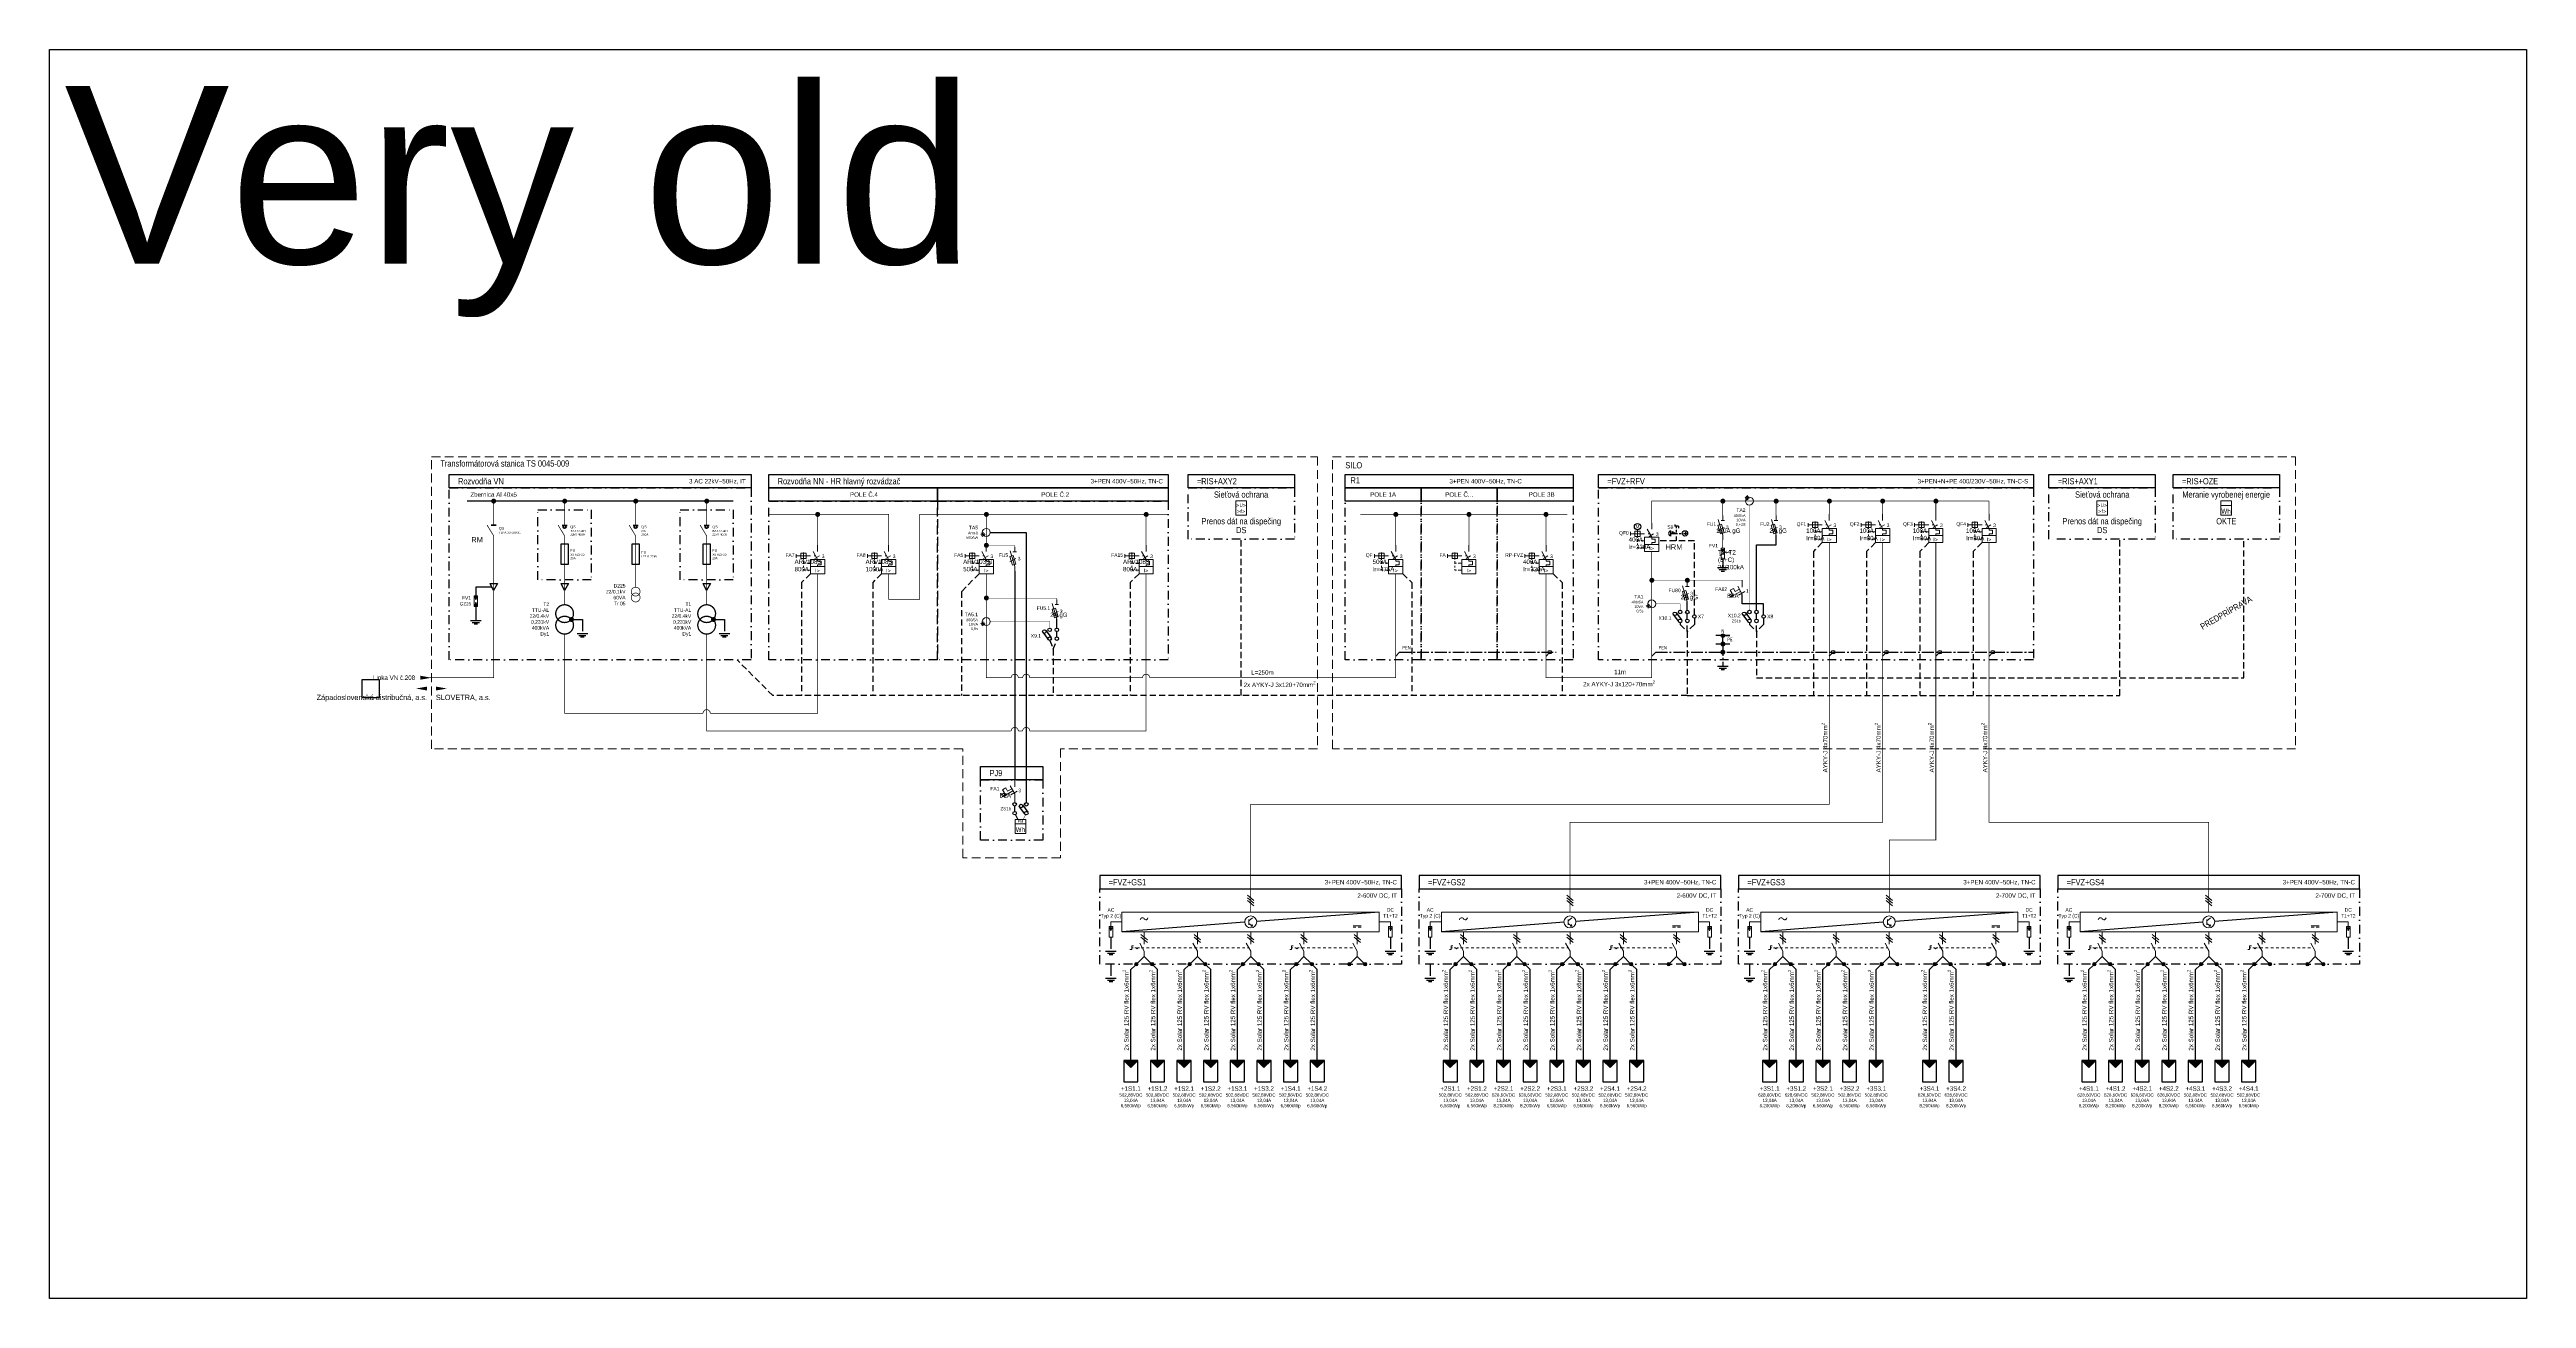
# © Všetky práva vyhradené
# Model space of a CAD drawing. Header units: millimetres. Extents: x -612 to 6794, y -5043 to 2163.
# Drawn here: x -435 to 960, y 1459 to 2163 of the extents above; entities that cross this region are included whole.
import ezdxf
from ezdxf.enums import TextEntityAlignment as Align

# ---------------------------------------------------------------- set-up
doc = ezdxf.new("R2018")
doc.units = ezdxf.units.MM
doc.header["$MEASUREMENT"] = 0
for name, pattern in [('EPL_DASH', [1, 0.5, -0.5]), ('EPL_DASHLONGDOT', [1, 0.66, -0.12, 0.1, -0.12]), ('ČERCHOVANÁ', [1, 0.5, -0.25, 0, -0.25]), ('ČÁRKOVANÁ', [0.75, 0.5, -0.25])]:
    doc.linetypes.add(name, pattern=pattern)
doc.layers.get('Defpoints').update_dxf_attribs({"color": 250})
for name, color, linetype in [('10kV', 34, 'Continuous'), ('22kV', 34, 'Continuous'), ('400V', 7, 'Continuous'), ('EV-Káble', 7, 'Continuous'), ('Kable', 7, 'Continuous'), ('LEGRAND', 7, 'Continuous'), ('Pístroj_OZN', 230, 'Continuous'), ('RS', 40, 'Continuous')]:
    doc.layers.add(name, color=color, linetype=linetype)
for name, color, linetype, lineweight in [('EPLAN100', 7, 'Continuous', 50), ('EPLAN301', 7, 'Continuous', 25), ('EPLAN305', 7, 'EPL_DASH', 25), ('EPLAN420', 7, 'Continuous', 35), ('Prístroj', 7, 'Continuous', 13)]:
    doc.layers.add(name, color=color, linetype=linetype, lineweight=lineweight)
doc.styles.get("Standard").update_dxf_attribs({"font": 'arial.ttf'})
doc.styles.add('styl2', font='ARIALN.TTF', dxfattribs={"width": 0.85})
doc.styles.add('Tahoma', font='tahoma.ttf')

# ---------------------------------------------------------------- blocks, each defined once
blk = doc.blocks.new('Výkonový istič')
at = {"layer": 'Prístroj', "color": 0, "ltscale": 4}
for p, q in [((0, -3.5), (0, 0)), ((-12, -5), (-12, -7)), ((-12, -6), (-10.5, -6)), ((-10.5, -6), (-4, -6)), ((-8, -4), (-8, -8)), ((-8, -9), (-8, -10)), ((-8, -10), (-7, -10)), ((-8, -10), (-8, -10.5)), ((-8, -11.5), (-8, -12.5)), ((-8, -13.5), (-8, -14)), ((-6, -10), (-4, -10)), ((-2.5, -3.5), (0, -8)), ((-2, -6), (-1, -6)), ((-1.5, -7.5), (1, -6)), ((-7, -14), (-8, -14)), ((-6, -14), (-4, -14))]:
    blk.add_line(p, q, dxfattribs=at)
for points in [[(-9.5, -7.5), (-6.5, -7.5), (-6.5, -4.5), (-9.5, -4.5)], [(-4, -12), (4, -12), (4, -8), (-4, -8)], [(-4, -16), (4, -16), (4, -12), (-4, -12)]]:
    blk.add_lwpolyline(points, close=True, dxfattribs=at)
blk.add_lwpolyline([(0, -8), (0, -9), (2, -9), (2, -11), (0, -11), (0, -12)], dxfattribs=at)
at = {"lineweight": 30, "flags": 104}
blk.add_attdef('POPIS', text='', height=1.8, dxfattribs=at).set_placement((-13, -5), align=Align.TOP_RIGHT)
at = {"color": 0}
blk.add_attdef('POCET_POLOV', (2.26309, -7.17774), '', height=2, dxfattribs=at)
at = {"layer": 'Prístroj', "color": 0, "style": 'Tahoma'}
blk.add_text('I>', height=1.9629, dxfattribs=at).set_placement((0, -14.19629), align=Align.MIDDLE_CENTER)
at = {"layer": 'Pístroj_OZN'}
blk.add_attdef('OZNACENIE', text='', height=2, dxfattribs=at).set_placement((-13, -3.5), align=Align.RIGHT)
blk = doc.blocks.new('Poistkový odpojovač')
at = {"layer": 'Prístroj', "color": 0, "linetype": 'Continuous', "ltscale": 4}
for p, q in [((0, 0), (0, -2.7)), ((-2.7, -8.5), (0.7, -6.6)), ((-2.6, -2.2), (0, -11)), ((-1, -2.7), (1, -2.7)), ((0, -11), (0, -13.7))]:
    blk.add_line(p, q, dxfattribs=at)
blk.add_lwpolyline([(-1.3, -10.3), (0.7, -9.7), (-0.8, -4.8), (-2.7, -5.4)], close=True, dxfattribs=at)
at = {"lineweight": 30, "flags": 104}
blk.add_attdef('POPIS', text='', height=1.8, dxfattribs=at).set_placement((-3.7, -7.2), align=Align.TOP_RIGHT)
at = {"color": 0}
blk.add_attdef('POCET_POLOV', text='', height=2, dxfattribs=at).set_placement((1.7, -6.6), align=Align.MIDDLE_LEFT)
at = {"layer": 'Pístroj_OZN'}
blk.add_attdef('OZNACENIE', text='', height=2, dxfattribs=at).set_placement((-3.7, -5.7), align=Align.RIGHT)
blk = doc.blocks.new('VN MTP')
at = {"layer": '10kV', "color": 0, "lineweight": 13}
for p, q in [((-3.1, -1.2), (-1.5, -0.1)), ((-2.7, -1.8), (-1, -0.7)), ((-2.3, -2.4), (-0.6, -1.3))]:
    blk.add_line(p, q, dxfattribs=at)
blk.add_circle((0, 0), 2.25, dxfattribs=at)
blk = doc.blocks.new('Prepäťová ochrana')
at = {"layer": 'Prístroj', "linetype": 'Continuous', "ltscale": 4}
blk.add_hatch(color=0, dxfattribs=at).paths.add_polyline_path([(-0.6, -4.6), (0.6, -4.6), (0, -6.3)], flags=0)
at = {"layer": 'Prístroj', "color": 0, "linetype": 'Continuous', "ltscale": 4}
blk.add_line((-1.7, -8), (1.7, -6), dxfattribs=at)
for points in [[(-1, -10), (1, -10), (1, -4), (-1, -4)], [(-0.6, -4.6), (0.6, -4.6), (0, -6.3)]]:
    blk.add_lwpolyline(points, close=True, dxfattribs=at)
at = {"lineweight": 30, "flags": 104}
blk.add_attdef('POPIS', text='', height=1.8, dxfattribs=at).set_placement((-2.7, -5), align=Align.TOP_RIGHT)
blk.add_attdef('POCET_POLOV', text='', height=2).set_placement((2.7, -6), align=Align.MIDDLE_LEFT)
at = {"layer": 'Pístroj_OZN'}
blk.add_attdef('OZNACENIE', text='', height=2, dxfattribs=at).set_placement((-2.7, -3.5), align=Align.RIGHT)
blk = doc.blocks.new('Istič')
at = {"layer": 'Prístroj', "linetype": 'Continuous', "ltscale": 4}
blk.add_hatch(color=0, dxfattribs=at).paths.add_polyline_path([(-7, -9.6), (-5.4, -8.1), (-4.9, -9)], flags=0)
at = {"layer": 'Prístroj', "color": 0, "linetype": 'Continuous'}
for p, q in [((0, 0), (0, -3.9)), ((0, -8), (0, -12.8))]:
    blk.add_line(p, q, dxfattribs=at)
at = {"layer": 'Prístroj', "color": 0, "linetype": 'Continuous', "ltscale": 4}
for p, q in [((-7.6, -8.4), (-5.8, -7.4)), ((-7, -9.6), (-5.4, -8.1)), ((-4.9, -9), (-7, -9.6)), ((-7, -9.6), (-7, -9.6)), ((-6.8, -5.6), (-5, -4.6)), ((-5.8, -7.4), (-6.8, -5.6)), ((-5.4, -8.1), (-4.9, -9)), ((-1, -6.3), (-5.2, -8.6)), ((-5, -4.6), (-4, -6.4)), ((-1.6, -5.1), (-4, -6.4)), ((0, -8), (-2.6, -3.4)), ((-2.1, -8.4), (1.4, -6.4))]:
    blk.add_line(p, q, dxfattribs=at)
at = {"lineweight": 30, "flags": 104}
blk.add_attdef('POPIS', text='', height=1.8, dxfattribs=at).set_placement((-8.6, -7.5), align=Align.TOP_RIGHT)
at = {"color": 0}
blk.add_attdef('POCET_POLOV', text='', height=2, dxfattribs=at).set_placement((2, -6), align=Align.MIDDLE_LEFT)
at = {"layer": 'Pístroj_OZN'}
blk.add_attdef('OZNACENIE', text='', height=2, dxfattribs=at).set_placement((-8.6, -6), align=Align.RIGHT)
blk = doc.blocks.new('Elektromer')
at = {"layer": 'Prístroj', "color": 0, "linetype": 'Continuous', "ltscale": 4}
blk.add_line((-3, -3.5), (3, -3.5), dxfattribs=at)
blk.add_lwpolyline([(-3, -9), (3, -9), (3, -1), (-3, -1)], close=True, dxfattribs=at)
at = {"lineweight": 30, "flags": 104}
blk.add_attdef('POPIS', text='', height=1.8, dxfattribs=at).set_placement((-4, -5), align=Align.TOP_RIGHT)
at = {"layer": 'Prístroj', "style": 'Tahoma'}
blk.add_text('Wh', height=2.72625, dxfattribs=at).set_placement((0, -6.772625), align=Align.MIDDLE_CENTER)
at = {"layer": 'Pístroj_OZN'}
blk.add_attdef('OZNACENIE', text='', height=2, dxfattribs=at).set_placement((-4, -3.5), align=Align.RIGHT)

msp = doc.modelspace()

# ---------------------------------------------------------------- hatches: boundary and pattern name
at = {"layer": 'EPLAN305', "linetype": 'Continuous', "ltscale": 4}
for points in [[(170.3, 1593.3), (174.3, 1589.3), (178.3, 1593.3)], [(185.3, 1593.3), (189.3, 1589.3), (193.3, 1593.3)], [(200.3, 1593.3), (204.3, 1589.3), (208.3, 1593.3)], [(215.3, 1593.3), (219.3, 1589.3), (223.3, 1593.3)], [(230.3, 1593.3), (234.3, 1589.3), (238.3, 1593.3)], [(245.3, 1593.3), (249.3, 1589.3), (253.3, 1593.3)], [(260.3, 1593.3), (264.3, 1589.3), (268.3, 1593.3)], [(275.3, 1593.3), (279.3, 1589.3), (283.3, 1593.3)], [(350.2, 1593.3), (354.2, 1589.3), (358.2, 1593.3)], [(365.2, 1593.3), (369.2, 1589.3), (373.2, 1593.3)], [(380.2, 1593.3), (384.2, 1589.3), (388.2, 1593.3)], [(395.2, 1593.3), (399.2, 1589.3), (403.2, 1593.3)], [(410.2, 1593.3), (414.2, 1589.3), (418.2, 1593.3)], [(425.2, 1593.3), (429.2, 1589.3), (433.2, 1593.3)], [(440.2, 1593.3), (444.2, 1589.3), (448.2, 1593.3)], [(455.2, 1593.3), (459.2, 1589.3), (463.2, 1593.3)], [(530.1, 1593.3), (534.1, 1589.3), (538.1, 1593.3)], [(545.1, 1593.3), (549.1, 1589.3), (553.1, 1593.3)], [(560.1, 1593.3), (564.1, 1589.3), (568.1, 1593.3)], [(575.1, 1593.3), (579.1, 1589.3), (583.1, 1593.3)], [(590.1, 1593.3), (594.1, 1589.3), (598.1, 1593.3)], [(620.1, 1593.3), (624.1, 1589.3), (628.1, 1593.3)], [(635.1, 1593.3), (639.1, 1589.3), (643.1, 1593.3)], [(709.9, 1593.3), (713.9, 1589.3), (717.9, 1593.3)], [(724.9, 1593.3), (728.9, 1589.3), (732.9, 1593.3)], [(739.9, 1593.3), (743.9, 1589.3), (747.9, 1593.3)], [(754.9, 1593.3), (758.9, 1589.3), (762.9, 1593.3)], [(769.9, 1593.3), (773.9, 1589.3), (777.9, 1593.3)], [(784.9, 1593.3), (788.9, 1589.3), (792.9, 1593.3)], [(799.9, 1593.3), (803.9, 1589.3), (807.9, 1593.3)]]:
    msp.add_hatch(color=230, dxfattribs=at).paths.add_polyline_path(points, flags=0)
at = {"layer": 'EV-Káble', "transparency": 33554687}
h = msp.add_hatch(color=1, dxfattribs=at)
h.dxf.hatch_style = 1
h.paths.add_polyline_path([(178.4, 1647.5, 1), (176.4, 1647.5)])
h = msp.add_hatch(color=7, dxfattribs=at)
h.dxf.hatch_style = 1
h.paths.add_polyline_path([(176.4, 1647.5, 1), (178.4, 1647.5)])
h = msp.add_hatch(color=1, dxfattribs=at)
h.dxf.hatch_style = 1
h.paths.add_polyline_path([(187.3, 1647.5, 1), (185.3, 1647.5)])
h = msp.add_hatch(color=7, dxfattribs=at)
h.dxf.hatch_style = 1
h.paths.add_polyline_path([(185.3, 1647.5, 1), (187.3, 1647.5)])
h = msp.add_hatch(color=1, dxfattribs=at)
h.dxf.hatch_style = 1
h.paths.add_polyline_path([(208.4, 1647.5, 1), (206.4, 1647.5)])
h = msp.add_hatch(color=7, dxfattribs=at)
h.dxf.hatch_style = 1
h.paths.add_polyline_path([(206.4, 1647.5, 1), (208.4, 1647.5)])
h = msp.add_hatch(color=1, dxfattribs=at)
h.dxf.hatch_style = 1
h.paths.add_polyline_path([(217.3, 1647.5, 1), (215.3, 1647.5)])
h = msp.add_hatch(color=7, dxfattribs=at)
h.dxf.hatch_style = 1
h.paths.add_polyline_path([(215.3, 1647.5, 1), (217.3, 1647.5)])
h = msp.add_hatch(color=1, dxfattribs=at)
h.dxf.hatch_style = 1
h.paths.add_polyline_path([(238.4, 1647.5, 1), (236.4, 1647.5)])
h = msp.add_hatch(color=7, dxfattribs=at)
h.dxf.hatch_style = 1
h.paths.add_polyline_path([(236.4, 1647.5, 1), (238.4, 1647.5)])
h = msp.add_hatch(color=1, dxfattribs=at)
h.dxf.hatch_style = 1
h.paths.add_polyline_path([(247.3, 1647.5, 1), (245.3, 1647.5)])
h = msp.add_hatch(color=7, dxfattribs=at)
h.dxf.hatch_style = 1
h.paths.add_polyline_path([(245.3, 1647.5, 1), (247.3, 1647.5)])
h = msp.add_hatch(color=1, dxfattribs=at)
h.dxf.hatch_style = 1
h.paths.add_polyline_path([(268.4, 1647.5, 1), (266.4, 1647.5)])
h = msp.add_hatch(color=7, dxfattribs=at)
h.dxf.hatch_style = 1
h.paths.add_polyline_path([(266.4, 1647.5, 1), (268.4, 1647.5)])
h = msp.add_hatch(color=1, dxfattribs=at)
h.dxf.hatch_style = 1
h.paths.add_polyline_path([(277.3, 1647.5, 1), (275.3, 1647.5)])
h = msp.add_hatch(color=7, dxfattribs=at)
h.dxf.hatch_style = 1
h.paths.add_polyline_path([(275.3, 1647.5, 1), (277.3, 1647.5)])
h = msp.add_hatch(color=1, dxfattribs=at)
h.dxf.hatch_style = 1
h.paths.add_polyline_path([(298.4, 1647.5, 1), (296.4, 1647.5)])
h = msp.add_hatch(color=7, dxfattribs=at)
h.dxf.hatch_style = 1
h.paths.add_polyline_path([(296.4, 1647.5, 1), (298.4, 1647.5)])
h = msp.add_hatch(color=1, dxfattribs=at)
h.dxf.hatch_style = 1
h.paths.add_polyline_path([(307.3, 1647.5, 1), (305.3, 1647.5)])
h = msp.add_hatch(color=7, dxfattribs=at)
h.dxf.hatch_style = 1
h.paths.add_polyline_path([(305.3, 1647.5, 1), (307.3, 1647.5)])
h = msp.add_hatch(color=1, dxfattribs=at)
h.dxf.hatch_style = 1
h.paths.add_polyline_path([(358.2, 1647.5, 1), (356.2, 1647.5)])
h = msp.add_hatch(color=7, dxfattribs=at)
h.dxf.hatch_style = 1
h.paths.add_polyline_path([(356.2, 1647.5, 1), (358.2, 1647.5)])
h = msp.add_hatch(color=1, dxfattribs=at)
h.dxf.hatch_style = 1
h.paths.add_polyline_path([(367.1, 1647.5, 1), (365.1, 1647.5)])
h = msp.add_hatch(color=7, dxfattribs=at)
h.dxf.hatch_style = 1
h.paths.add_polyline_path([(365.1, 1647.5, 1), (367.1, 1647.5)])
h = msp.add_hatch(color=1, dxfattribs=at)
h.dxf.hatch_style = 1
h.paths.add_polyline_path([(388.2, 1647.5, 1), (386.2, 1647.5)])
h = msp.add_hatch(color=7, dxfattribs=at)
h.dxf.hatch_style = 1
h.paths.add_polyline_path([(386.2, 1647.5, 1), (388.2, 1647.5)])
h = msp.add_hatch(color=1, dxfattribs=at)
h.dxf.hatch_style = 1
h.paths.add_polyline_path([(397.1, 1647.5, 1), (395.1, 1647.5)])
h = msp.add_hatch(color=7, dxfattribs=at)
h.dxf.hatch_style = 1
h.paths.add_polyline_path([(395.1, 1647.5, 1), (397.1, 1647.5)])
h = msp.add_hatch(color=1, dxfattribs=at)
h.dxf.hatch_style = 1
h.paths.add_polyline_path([(418.2, 1647.5, 1), (416.2, 1647.5)])
h = msp.add_hatch(color=7, dxfattribs=at)
h.dxf.hatch_style = 1
h.paths.add_polyline_path([(416.2, 1647.5, 1), (418.2, 1647.5)])
h = msp.add_hatch(color=1, dxfattribs=at)
h.dxf.hatch_style = 1
h.paths.add_polyline_path([(427.1, 1647.5, 1), (425.1, 1647.5)])
h = msp.add_hatch(color=7, dxfattribs=at)
h.dxf.hatch_style = 1
h.paths.add_polyline_path([(425.1, 1647.5, 1), (427.1, 1647.5)])
h = msp.add_hatch(color=1, dxfattribs=at)
h.dxf.hatch_style = 1
h.paths.add_polyline_path([(448.2, 1647.5, 1), (446.2, 1647.5)])
h = msp.add_hatch(color=7, dxfattribs=at)
h.dxf.hatch_style = 1
h.paths.add_polyline_path([(446.2, 1647.5, 1), (448.2, 1647.5)])
h = msp.add_hatch(color=1, dxfattribs=at)
h.dxf.hatch_style = 1
h.paths.add_polyline_path([(457.1, 1647.5, 1), (455.1, 1647.5)])
h = msp.add_hatch(color=7, dxfattribs=at)
h.dxf.hatch_style = 1
h.paths.add_polyline_path([(455.1, 1647.5, 1), (457.1, 1647.5)])
h = msp.add_hatch(color=1, dxfattribs=at)
h.dxf.hatch_style = 1
h.paths.add_polyline_path([(478.2, 1647.5, 1), (476.2, 1647.5)])
h = msp.add_hatch(color=7, dxfattribs=at)
h.dxf.hatch_style = 1
h.paths.add_polyline_path([(476.2, 1647.5, 1), (478.2, 1647.5)])
h = msp.add_hatch(color=1, dxfattribs=at)
h.dxf.hatch_style = 1
h.paths.add_polyline_path([(487.1, 1647.5, 1), (485.1, 1647.5)])
h = msp.add_hatch(color=7, dxfattribs=at)
h.dxf.hatch_style = 1
h.paths.add_polyline_path([(485.1, 1647.5, 1), (487.1, 1647.5)])
h = msp.add_hatch(color=1, dxfattribs=at)
h.dxf.hatch_style = 1
h.paths.add_polyline_path([(538.1, 1647.5, 1), (536.1, 1647.5)])
h = msp.add_hatch(color=7, dxfattribs=at)
h.dxf.hatch_style = 1
h.paths.add_polyline_path([(536.1, 1647.5, 1), (538.1, 1647.5)])
h = msp.add_hatch(color=1, dxfattribs=at)
h.dxf.hatch_style = 1
h.paths.add_polyline_path([(547, 1647.5, 1), (545, 1647.5)])
h = msp.add_hatch(color=7, dxfattribs=at)
h.dxf.hatch_style = 1
h.paths.add_polyline_path([(545, 1647.5, 1), (547, 1647.5)])
h = msp.add_hatch(color=1, dxfattribs=at)
h.dxf.hatch_style = 1
h.paths.add_polyline_path([(568.1, 1647.5, 1), (566.1, 1647.5)])
h = msp.add_hatch(color=7, dxfattribs=at)
h.dxf.hatch_style = 1
h.paths.add_polyline_path([(566.1, 1647.5, 1), (568.1, 1647.5)])
h = msp.add_hatch(color=1, dxfattribs=at)
h.dxf.hatch_style = 1
h.paths.add_polyline_path([(577, 1647.5, 1), (575, 1647.5)])
h = msp.add_hatch(color=7, dxfattribs=at)
h.dxf.hatch_style = 1
h.paths.add_polyline_path([(575, 1647.5, 1), (577, 1647.5)])
h = msp.add_hatch(color=1, dxfattribs=at)
h.dxf.hatch_style = 1
h.paths.add_polyline_path([(598.1, 1647.5, 1), (596.1, 1647.5)])
h = msp.add_hatch(color=7, dxfattribs=at)
h.dxf.hatch_style = 1
h.paths.add_polyline_path([(596.1, 1647.5, 1), (598.1, 1647.5)])
h = msp.add_hatch(color=1, dxfattribs=at)
h.dxf.hatch_style = 1
h.paths.add_polyline_path([(607, 1647.5, 1), (605, 1647.5)])
h = msp.add_hatch(color=7, dxfattribs=at)
h.dxf.hatch_style = 1
h.paths.add_polyline_path([(605, 1647.5, 1), (607, 1647.5)])
h = msp.add_hatch(color=1, dxfattribs=at)
h.dxf.hatch_style = 1
h.paths.add_polyline_path([(628.1, 1647.5, 1), (626.1, 1647.5)])
h = msp.add_hatch(color=7, dxfattribs=at)
h.dxf.hatch_style = 1
h.paths.add_polyline_path([(626.1, 1647.5, 1), (628.1, 1647.5)])
h = msp.add_hatch(color=1, dxfattribs=at)
h.dxf.hatch_style = 1
h.paths.add_polyline_path([(637, 1647.5, 1), (635, 1647.5)])
h = msp.add_hatch(color=7, dxfattribs=at)
h.dxf.hatch_style = 1
h.paths.add_polyline_path([(635, 1647.5, 1), (637, 1647.5)])
h = msp.add_hatch(color=1, dxfattribs=at)
h.dxf.hatch_style = 1
h.paths.add_polyline_path([(658.1, 1647.5, 1), (656.1, 1647.5)])
h = msp.add_hatch(color=7, dxfattribs=at)
h.dxf.hatch_style = 1
h.paths.add_polyline_path([(656.1, 1647.5, 1), (658.1, 1647.5)])
h = msp.add_hatch(color=1, dxfattribs=at)
h.dxf.hatch_style = 1
h.paths.add_polyline_path([(667, 1647.5, 1), (665, 1647.5)])
h = msp.add_hatch(color=7, dxfattribs=at)
h.dxf.hatch_style = 1
h.paths.add_polyline_path([(665, 1647.5, 1), (667, 1647.5)])
h = msp.add_hatch(color=1, dxfattribs=at)
h.dxf.hatch_style = 1
h.paths.add_polyline_path([(718, 1647.5, 1), (716, 1647.5)])
h = msp.add_hatch(color=7, dxfattribs=at)
h.dxf.hatch_style = 1
h.paths.add_polyline_path([(716, 1647.5, 1), (718, 1647.5)])
h = msp.add_hatch(color=1, dxfattribs=at)
h.dxf.hatch_style = 1
h.paths.add_polyline_path([(726.9, 1647.5, 1), (724.9, 1647.5)])
h = msp.add_hatch(color=7, dxfattribs=at)
h.dxf.hatch_style = 1
h.paths.add_polyline_path([(724.9, 1647.5, 1), (726.9, 1647.5)])
h = msp.add_hatch(color=1, dxfattribs=at)
h.dxf.hatch_style = 1
h.paths.add_polyline_path([(748, 1647.5, 1), (746, 1647.5)])
h = msp.add_hatch(color=7, dxfattribs=at)
h.dxf.hatch_style = 1
h.paths.add_polyline_path([(746, 1647.5, 1), (748, 1647.5)])
h = msp.add_hatch(color=1, dxfattribs=at)
h.dxf.hatch_style = 1
h.paths.add_polyline_path([(756.9, 1647.5, 1), (754.9, 1647.5)])
h = msp.add_hatch(color=7, dxfattribs=at)
h.dxf.hatch_style = 1
h.paths.add_polyline_path([(754.9, 1647.5, 1), (756.9, 1647.5)])
h = msp.add_hatch(color=1, dxfattribs=at)
h.dxf.hatch_style = 1
h.paths.add_polyline_path([(778, 1647.5, 1), (776, 1647.5)])
h = msp.add_hatch(color=7, dxfattribs=at)
h.dxf.hatch_style = 1
h.paths.add_polyline_path([(776, 1647.5, 1), (778, 1647.5)])
h = msp.add_hatch(color=1, dxfattribs=at)
h.dxf.hatch_style = 1
h.paths.add_polyline_path([(786.9, 1647.5, 1), (784.9, 1647.5)])
h = msp.add_hatch(color=7, dxfattribs=at)
h.dxf.hatch_style = 1
h.paths.add_polyline_path([(784.9, 1647.5, 1), (786.9, 1647.5)])
h = msp.add_hatch(color=1, dxfattribs=at)
h.dxf.hatch_style = 1
h.paths.add_polyline_path([(808, 1647.5, 1), (806, 1647.5)])
h = msp.add_hatch(color=7, dxfattribs=at)
h.dxf.hatch_style = 1
h.paths.add_polyline_path([(806, 1647.5, 1), (808, 1647.5)])
h = msp.add_hatch(color=1, dxfattribs=at)
h.dxf.hatch_style = 1
h.paths.add_polyline_path([(816.9, 1647.5, 1), (814.9, 1647.5)])
h = msp.add_hatch(color=7, dxfattribs=at)
h.dxf.hatch_style = 1
h.paths.add_polyline_path([(814.9, 1647.5, 1), (816.9, 1647.5)])
h = msp.add_hatch(color=1, dxfattribs=at)
h.dxf.hatch_style = 1
h.paths.add_polyline_path([(838, 1647.5, 1), (836, 1647.5)])
h = msp.add_hatch(color=7, dxfattribs=at)
h.dxf.hatch_style = 1
h.paths.add_polyline_path([(836, 1647.5, 1), (838, 1647.5)])
h = msp.add_hatch(color=1, dxfattribs=at)
h.dxf.hatch_style = 1
h.paths.add_polyline_path([(846.9, 1647.5, 1), (844.9, 1647.5)])
h = msp.add_hatch(color=7, dxfattribs=at)
h.dxf.hatch_style = 1
h.paths.add_polyline_path([(844.9, 1647.5, 1), (846.9, 1647.5)])
at = {"layer": 'LEGRAND', "lineweight": 13}
for points in [[(162.5, 1668), (163.7, 1668), (163.1, 1666.3)], [(319.9, 1668), (321.1, 1668), (320.5, 1666.3)], [(342.3, 1668), (343.5, 1668), (342.9, 1666.3)], [(499.7, 1668), (500.9, 1668), (500.3, 1666.3)], [(522.2, 1668), (523.4, 1668), (522.8, 1666.3)], [(679.6, 1668), (680.8, 1668), (680.2, 1666.3)], [(702.1, 1668), (703.3, 1668), (702.7, 1666.3)], [(859.4, 1668), (860.6, 1668), (860, 1666.3)]]:
    msp.add_hatch(color=256, dxfattribs=at).paths.add_polyline_path(points, flags=0)
at = {"layer": 'Prístroj', "linetype": 'Continuous', "ltscale": 4}
for points in [[(-195.2, 1854.5), (-193.9, 1854.5), (-194.6, 1852.7)], [(-195.2, 1849.6), (-193.9, 1849.6), (-194.6, 1851.4)]]:
    msp.add_hatch(color=0, dxfattribs=at).paths.add_polyline_path(points, flags=0)

# ---------------------------------------------------------------- linework, layer by layer
for p, q in [((314.2, 1676.9), (245.1, 1671.6)), ((494.1, 1676.9), (425, 1671.6)), ((673.9, 1676.9), (604.9, 1671.6)), ((853.8, 1676.9), (784.7, 1671.6)), ((238.4, 1671.1), (169.3, 1665.7)), ((418.3, 1671.1), (349.2, 1665.7)), ((598.1, 1671.1), (529.1, 1665.7)), ((778, 1671.1), (708.9, 1665.7))]:
    msp.add_line(p, q)
at = {"lineweight": 13}
for p, q in [((163.1, 1671.3), (169.3, 1671.3)), ((320.5, 1671.3), (314.2, 1671.3)), ((342.9, 1671.3), (349.2, 1671.3)), ((500.3, 1671.3), (494.1, 1671.3)), ((522.8, 1671.3), (529, 1671.3)), ((680.2, 1671.3), (673.9, 1671.3)), ((702.7, 1671.3), (708.9, 1671.3)), ((860, 1671.3), (853.8, 1671.3))]:
    msp.add_line(p, q, dxfattribs=at)
at = {"linetype": 'EPL_DASH', "lineweight": 13, "ltscale": 3}
for p, q in [((180.1, 1656.8), (240.6, 1656.8)), ((270.7, 1656.8), (300.7, 1656.8)), ((359.9, 1656.8), (420.4, 1656.8)), ((450.6, 1656.8), (480.6, 1656.8)), ((539.8, 1656.8), (600.3, 1656.8)), ((630.4, 1656.8), (660.4, 1656.8)), ((719.7, 1656.8), (780.2, 1656.8)), ((810.3, 1656.8), (840.3, 1656.8))]:
    msp.add_line(p, q, dxfattribs=at)
msp.add_lwpolyline([(-434.7, 2162.8), (960.3, 2162.8), (960.3, 1459.2), (-434.7, 1459.2)], close=True)
for points in [[(95.2, 1890.8), (115.4, 1890.8), (115.4, 1738.6)], [(108.9, 1868.9), (108.9, 1751.4)]]:
    msp.add_lwpolyline(points)
at = {"layer": '10kV', "color": 0, "ltscale": 5}
for points in [[(-209.6, 1923.4), (-39.6, 1923.4), (-39.6, 1915.9), (-209.6, 1915.9)], [(-29.6, 1923.4), (195.4, 1923.4), (195.4, 1915.9), (-29.6, 1915.9)], [(-29.6, 1915.9), (65.4, 1915.9), (65.4, 1908.4), (-29.6, 1908.4)], [(65.4, 1915.9), (195.4, 1915.9), (195.4, 1908.4), (65.4, 1908.4)], [(89.7, 1758.9), (124.7, 1758.9), (124.7, 1751.4), (89.7, 1751.4)]]:
    msp.add_lwpolyline(points, close=True, dxfattribs=at)
at = {"layer": '10kV', "color": 0, "linetype": 'ČERCHOVANÁ', "ltscale": 10}
for points in [[(295, 1915.9), (337.8, 1915.9), (337.8, 1818.9), (295, 1818.9)], [(337.8, 1915.9), (380.6, 1915.9), (380.6, 1818.9), (337.8, 1818.9)], [(380.6, 1915.9), (423.4, 1915.9), (423.4, 1818.9), (380.6, 1818.9)], [(-29.6, 1908.4), (65.4, 1908.4), (65.4, 1818.9), (-29.6, 1818.9)], [(65.4, 1908.4), (195.4, 1908.4), (195.4, 1818.9), (65.4, 1818.9)], [(89.7, 1751.4), (124.7, 1751.4), (124.7, 1717.4), (89.7, 1717.4)]]:
    msp.add_lwpolyline(points, close=True, dxfattribs=at)
at = {"layer": '22kV', "linetype": 'Continuous', "lineweight": 50}
for p, q in [((-186, 1894.8), (-183.1, 1894.8)), ((-146, 1894.7), (-143.1, 1894.7)), ((-106, 1894.7), (-103.1, 1894.7)), ((-66, 1894.7), (-63.1, 1894.7))]:
    msp.add_line(p, q, dxfattribs=at)
at = {"layer": '22kV', "ltscale": 10}
for p, q in [((-186.6, 1861.9), (-182.5, 1861.9)), ((-184.6, 1858.1), (-186.6, 1861.9)), ((-182.5, 1861.9), (-184.6, 1858.1)), ((-146.6, 1861.9), (-142.5, 1861.9)), ((-144.6, 1858.1), (-146.6, 1861.9)), ((-142.5, 1861.9), (-144.6, 1858.1)), ((-66.6, 1861.9), (-62.5, 1861.9)), ((-64.6, 1858.1), (-66.6, 1861.9)), ((-62.5, 1861.9), (-64.6, 1858.1))]:
    msp.add_line(p, q, dxfattribs=at)
at = {"layer": '22kV', "color": 0, "linetype": 'ČERCHOVANÁ', "ltscale": 10}
for points in [[(-209.6, 1915.9), (-39.6, 1915.9), (-39.6, 1818.9), (-209.6, 1818.9)], [(206.5, 1915.9), (266.4, 1915.9), (266.4, 1887), (206.5, 1887)], [(437.7, 1915.9), (682.7, 1915.9), (682.7, 1818.9), (437.7, 1818.9)], [(691.4, 1915.9), (751.3, 1915.9), (751.3, 1887), (691.4, 1887)], [(761.3, 1915.9), (821.2, 1915.9), (821.2, 1887), (761.3, 1887)], [(-159.6, 1903.5), (-129.6, 1903.5), (-129.6, 1864), (-159.6, 1864)], [(-79.6, 1903.5), (-49.6, 1903.5), (-49.6, 1864), (-79.6, 1864)], [(156.8, 1689.9), (326.7, 1689.9), (326.7, 1647.5), (156.8, 1647.5)], [(336.7, 1689.9), (506.6, 1689.9), (506.6, 1647.5), (336.7, 1647.5)], [(516.6, 1689.9), (686.4, 1689.9), (686.4, 1647.5), (516.6, 1647.5)], [(696.4, 1689.9), (866.3, 1689.9), (866.3, 1647.5), (696.4, 1647.5)]]:
    msp.add_lwpolyline(points, close=True, dxfattribs=at)
at = {"layer": '22kV', "const_width": 0.8}
for points in [[(-199.6, 1908.4), (-164.6, 1908.4)], [(-164.6, 1908.4), (-124.6, 1908.4)], [(-124.6, 1908.4), (-84.6, 1908.4)], [(-84.6, 1908.4), (-49.6, 1908.4)]]:
    msp.add_lwpolyline(points, dxfattribs=at)
at = {"layer": '22kV', "const_width": 1.29}
for points in [[(-183.8, 1908.4, 1), (-185.3, 1908.4, 1), (-183.8, 1908.4, 0.272597)], [(-143.8, 1908.4, 1), (-145.3, 1908.4, 1), (-143.8, 1908.4, 0.272597)], [(-103.8, 1908.4, 1), (-105.3, 1908.4, 1), (-103.8, 1908.4, 0.272597)], [(-63.8, 1908.4, 1), (-65.3, 1908.4, 1), (-63.8, 1908.4, 0.272597)]]:
    msp.add_lwpolyline(points, format="xyb", dxfattribs=at)
at = {"layer": '22kV', "const_width": 0.4, "flags": 128}
for points in [[(-184.6, 1894.8), (-184.6, 1908.4)], [(-184.6, 1898.6), (-184.6, 1894.8)], [(-144.6, 1894.7), (-144.6, 1908.4)], [(-144.6, 1898.5), (-144.6, 1894.7)], [(-104.6, 1894.7), (-104.6, 1908.4)], [(-104.6, 1898.5), (-104.6, 1894.7)], [(-64.6, 1894.7), (-64.6, 1908.4)], [(-64.6, 1898.5), (-64.6, 1894.7)], [(-188.3, 1894.9), (-184.6, 1888.9), (-184.6, 1883.6), (-184.6, 1808.9), (-225.8, 1808.9)], [(-148.3, 1894.9), (-144.6, 1888.8), (-144.6, 1883.5)], [(-144.6, 1850), (-144.6, 1888.5)], [(-108.3, 1894.9), (-104.6, 1888.8), (-104.6, 1859.9)], [(-68.3, 1894.9), (-64.6, 1888.8), (-64.6, 1883.5)], [(-64.6, 1850), (-64.6, 1888.5)]]:
    msp.add_lwpolyline(points, dxfattribs=at)
at = {"layer": '22kV', "lineweight": -3, "ltscale": 10}
for points in [[(-146.5, 1884.4), (-142.6, 1884.4), (-142.6, 1872.7), (-146.5, 1872.7)], [(-106.5, 1884.4), (-102.6, 1884.4), (-102.6, 1872.7), (-106.5, 1872.7)], [(-66.5, 1884.4), (-62.6, 1884.4), (-62.6, 1872.7), (-66.5, 1872.7)]]:
    msp.add_lwpolyline(points, close=True, dxfattribs=at)
at = {"layer": '22kV'}
msp.add_lwpolyline([(-185.6, 1860), (-194.6, 1860), (-194.6, 1855)], dxfattribs=at)
at = {"layer": '22kV', "flags": 128}
for points, const_width in [([(-107.1, 1857.4, 1), (-102.1, 1857.4, 1), (-107.1, 1857.4, -1)], 0.375), ([(-149.6, 1845, 1), (-139.6, 1845, 1), (-149.6, 1845, -1)], 0.75), ([(-69.6, 1845, 1), (-59.6, 1845, 1), (-69.6, 1845, -1)], 0.75)]:
    msp.add_lwpolyline(points, format="xyb", dxfattribs=dict(at, const_width=const_width))
at = {"layer": '22kV', "linetype": 'Continuous', "lineweight": 50}
for centre in [(-144.6, 1893.9), (-104.6, 1893.9), (-64.6, 1893.9)]:
    msp.add_circle(centre, 0.8, dxfattribs=at)
at = {"layer": '22kV', "color": 251}
for points in [[(-222.1, 1803.9), (-228.3, 1802.8), (-222.1, 1801.7), (-228.3, 1802.8)], [(-217.1, 1803.9), (-210.8, 1802.8), (-217.1, 1801.7), (-210.8, 1802.8)]]:
    msp.add_solid(points, dxfattribs=at)
at = {"layer": '22kV', "color": 0}
msp.add_solid([(-225.8, 1807.8), (-219.6, 1808.9), (-225.8, 1810), (-219.6, 1808.9)], dxfattribs=at)
at = {"layer": '400V', "linetype": 'Continuous', "ltscale": 4}
for p, q in [((478.2, 1891.7), (478.2, 1888.7)), ((478.2, 1890.2), (482.2, 1890.2)), ((479.2, 1891.2), (481.2, 1890.2)), ((479.2, 1891.2), (479.2, 1890.2)), ((480.7, 1895.2), (480.7, 1894.2)), ((482.7, 1894.2), (480.7, 1894.2)), ((481.7, 1893.2), (481.7, 1894.2)), ((481.7, 1890.7), (481.7, 1892.2)), ((482.7, 1894.2), (482.7, 1893.2)), ((483.2, 1890.2), (483.9, 1890.2)), ((483.2, 1890.2), (484, 1890.2)), ((483.2, 1890.2), (484, 1890.2)), ((485.5, 1890.2), (487.2, 1890.2)), ((486.5, 1890.9), (487.2, 1890.2)), ((487.2, 1890.2), (486.5, 1889.4))]:
    msp.add_line(p, q, dxfattribs=at)
at = {"layer": '400V', "color": 94, "true_color": 0x00a800}
for p, q in [((-194.6, 1849), (-194.6, 1841)), ((-191.6, 1841), (-197.6, 1841)), ((-196.6, 1840), (-192.6, 1840)), ((-193.6, 1839), (-195.6, 1839)), ((-131.6, 1833.7), (-137.6, 1833.7)), ((-136.6, 1832.7), (-132.6, 1832.7)), ((-133.6, 1831.7), (-135.6, 1831.7)), ((-51.6, 1833.7), (-57.6, 1833.7)), ((-56.6, 1832.7), (-52.6, 1832.7)), ((-53.6, 1831.7), (-55.6, 1831.7))]:
    msp.add_line(p, q, dxfattribs=at)
at = {"layer": '400V', "lineweight": 13}
for p, q in [((240, 1686.4), (243.6, 1683.4)), ((240, 1684.8), (243.6, 1681.8)), ((240, 1683.3), (243.6, 1680.3)), ((419.8, 1686.4), (423.4, 1683.4)), ((419.8, 1684.8), (423.4, 1681.8)), ((419.8, 1683.3), (423.4, 1680.3)), ((599.7, 1686.4), (603.3, 1683.4)), ((599.7, 1684.8), (603.3, 1681.8)), ((599.7, 1683.3), (603.3, 1680.3)), ((779.6, 1686.4), (783.1, 1683.4)), ((779.6, 1684.8), (783.1, 1681.8)), ((779.6, 1683.3), (783.1, 1680.3))]:
    msp.add_line(p, q, dxfattribs=at)
at = {"layer": '400V', "color": 1, "lineweight": 13}
for p, q in [((180, 1664.3), (183.6, 1661.3)), ((180, 1662.8), (183.6, 1659.7)), ((210, 1664.3), (213.6, 1661.3)), ((210, 1662.8), (213.6, 1659.7)), ((240, 1664.3), (243.6, 1661.3)), ((240, 1662.8), (243.6, 1659.7)), ((270, 1664.3), (273.6, 1661.3)), ((270, 1662.8), (273.6, 1659.7)), ((300, 1664.3), (303.6, 1661.3)), ((300, 1662.8), (303.6, 1659.7)), ((359.9, 1664.3), (363.5, 1661.3)), ((359.9, 1662.8), (363.5, 1659.7)), ((389.9, 1664.3), (393.5, 1661.3)), ((389.9, 1662.8), (393.5, 1659.7)), ((419.9, 1664.3), (423.5, 1661.3)), ((419.9, 1662.8), (423.5, 1659.7)), ((449.9, 1664.3), (453.5, 1661.3)), ((449.9, 1662.8), (453.5, 1659.7)), ((479.9, 1664.3), (483.5, 1661.3)), ((479.9, 1662.8), (483.5, 1659.7)), ((539.8, 1664.3), (543.3, 1661.3)), ((539.8, 1662.8), (543.3, 1659.7)), ((569.8, 1664.3), (573.3, 1661.3)), ((569.8, 1662.8), (573.3, 1659.7)), ((599.8, 1664.3), (603.3, 1661.3)), ((599.8, 1662.8), (603.3, 1659.7)), ((629.8, 1664.3), (633.3, 1661.3)), ((629.8, 1662.8), (633.3, 1659.7)), ((659.8, 1664.3), (663.3, 1661.3)), ((659.8, 1662.8), (663.3, 1659.7)), ((719.6, 1664.3), (723.2, 1661.3)), ((719.6, 1662.8), (723.2, 1659.7)), ((749.6, 1664.3), (753.2, 1661.3)), ((749.6, 1662.8), (753.2, 1659.7)), ((779.6, 1664.3), (783.2, 1661.3)), ((779.6, 1662.8), (783.2, 1659.7)), ((809.6, 1664.3), (813.2, 1661.3)), ((809.6, 1662.8), (813.2, 1659.7)), ((839.6, 1664.3), (843.2, 1661.3)), ((839.6, 1662.8), (843.2, 1659.7))]:
    msp.add_line(p, q, dxfattribs=at)
at = {"layer": '400V', "color": 1, "linetype": 'Continuous', "lineweight": 13}
for p, q in [((181.8, 1665.7), (181.8, 1658.8)), ((211.8, 1665.7), (211.8, 1658.8)), ((241.8, 1665.7), (241.8, 1658.8)), ((271.8, 1665.7), (271.8, 1658.8)), ((301.8, 1665.7), (301.8, 1658.8)), ((361.7, 1665.7), (361.7, 1658.8)), ((391.7, 1665.7), (391.7, 1658.8)), ((421.7, 1665.7), (421.7, 1658.8)), ((451.7, 1665.7), (451.7, 1658.8)), ((481.7, 1665.7), (481.7, 1658.8)), ((541.5, 1665.7), (541.5, 1658.8)), ((571.5, 1665.7), (571.5, 1658.8)), ((601.5, 1665.7), (601.5, 1658.8)), ((631.5, 1665.7), (631.5, 1658.8)), ((661.5, 1665.7), (661.5, 1658.8)), ((721.4, 1665.7), (721.4, 1658.8)), ((751.4, 1665.7), (751.4, 1658.8)), ((781.4, 1665.7), (781.4, 1658.8)), ((811.4, 1665.7), (811.4, 1658.8)), ((841.4, 1665.7), (841.4, 1658.8))]:
    msp.add_line(p, q, dxfattribs=at)
at = {"layer": '400V', "linetype": 'Continuous', "lineweight": 13, "ltscale": 4}
for p, q in [((242.8, 1673.6), (240.7, 1672)), ((240.7, 1672.7), (240.7, 1669.7)), ((242.8, 1668.9), (240.7, 1670.5)), ((242.8, 1668.9), (241.9, 1668.9)), ((242.8, 1668.9), (242.6, 1669.8)), ((299.5, 1669.1), (304, 1669.1)), ((299.5, 1668.3), (301.1, 1668.3)), ((304, 1668.3), (302.3, 1668.3)), ((422.7, 1673.6), (420.6, 1672)), ((420.6, 1672.7), (420.6, 1669.7)), ((422.7, 1668.9), (420.6, 1670.5)), ((422.7, 1668.9), (421.7, 1668.9)), ((422.7, 1668.9), (422.4, 1669.8)), ((479.3, 1669.1), (483.8, 1669.1)), ((479.3, 1668.3), (481, 1668.3)), ((483.8, 1668.3), (482.2, 1668.3)), ((602.5, 1673.6), (600.4, 1672)), ((600.4, 1672.7), (600.4, 1669.7)), ((602.5, 1668.9), (600.4, 1670.5)), ((602.5, 1668.9), (601.6, 1668.9)), ((602.5, 1668.9), (602.3, 1669.8)), ((659.2, 1669.1), (663.7, 1669.1)), ((659.2, 1668.3), (660.8, 1668.3)), ((663.7, 1668.3), (662, 1668.3)), ((782.4, 1673.6), (780.3, 1672)), ((780.3, 1672.7), (780.3, 1669.7)), ((782.4, 1668.9), (780.3, 1670.5)), ((782.4, 1668.9), (781.5, 1668.9)), ((782.4, 1668.9), (782.2, 1669.8)), ((839, 1669.1), (843.5, 1669.1)), ((839, 1668.3), (840.7, 1668.3)), ((843.5, 1668.3), (841.9, 1668.3))]:
    msp.add_line(p, q, dxfattribs=at)
at = {"layer": '400V', "color": 1, "linetype": 'Continuous', "lineweight": 13, "ltscale": 4}
for p, q in [((173.8, 1655.8), (174.8, 1655.8)), ((174.8, 1657.8), (174.8, 1655.8)), ((174.8, 1657.8), (175.8, 1657.8)), ((174.8, 1656.8), (175.6, 1656.8)), ((176.6, 1656.8), (177.3, 1656.8)), ((177.8, 1656.1), (177.3, 1656.8)), ((178.3, 1656.8), (177.8, 1656.1)), ((178.3, 1656.8), (179.1, 1656.8)), ((181.8, 1654.8), (179.3, 1659.3)), ((180.1, 1656.8), (180.7, 1656.8)), ((181.8, 1651.8), (181.8, 1654.8)), ((211.8, 1654.8), (209.3, 1659.3)), ((211.8, 1651.8), (211.8, 1654.8)), ((241.8, 1654.8), (239.3, 1659.3)), ((241.8, 1651.8), (241.8, 1654.8)), ((263.8, 1655.8), (264.8, 1655.8)), ((264.8, 1657.8), (264.8, 1655.8)), ((264.8, 1657.8), (265.8, 1657.8)), ((264.8, 1656.8), (265.6, 1656.8)), ((266.6, 1656.8), (267.3, 1656.8)), ((267.8, 1656.1), (267.3, 1656.8)), ((268.3, 1656.8), (267.8, 1656.1)), ((268.3, 1656.8), (269.1, 1656.8)), ((271.8, 1654.8), (269.3, 1659.3)), ((270.1, 1656.8), (270.7, 1656.8)), ((271.8, 1651.8), (271.8, 1654.8)), ((301.8, 1654.8), (299.3, 1659.3)), ((301.8, 1651.8), (301.8, 1654.8)), ((353.7, 1655.8), (354.7, 1655.8)), ((354.7, 1657.8), (354.7, 1655.8)), ((354.7, 1657.8), (355.7, 1657.8)), ((354.7, 1656.8), (355.4, 1656.8)), ((356.4, 1656.8), (357.2, 1656.8)), ((357.7, 1656.1), (357.2, 1656.8)), ((358.2, 1656.8), (357.7, 1656.1)), ((358.2, 1656.8), (358.9, 1656.8)), ((361.7, 1654.8), (359.2, 1659.3)), ((359.9, 1656.8), (360.6, 1656.8)), ((361.7, 1651.8), (361.7, 1654.8)), ((391.7, 1654.8), (389.2, 1659.3)), ((391.7, 1651.8), (391.7, 1654.8)), ((421.7, 1654.8), (419.2, 1659.3)), ((421.7, 1651.8), (421.7, 1654.8)), ((443.7, 1655.8), (444.7, 1655.8)), ((444.7, 1657.8), (444.7, 1655.8)), ((444.7, 1657.8), (445.7, 1657.8)), ((444.7, 1656.8), (445.4, 1656.8)), ((446.4, 1656.8), (447.2, 1656.8)), ((447.7, 1656.1), (447.2, 1656.8)), ((448.2, 1656.8), (447.7, 1656.1)), ((448.2, 1656.8), (448.9, 1656.8)), ((451.7, 1654.8), (449.2, 1659.3)), ((449.9, 1656.8), (450.6, 1656.8)), ((451.7, 1651.8), (451.7, 1654.8)), ((481.7, 1654.8), (479.2, 1659.3)), ((481.7, 1651.8), (481.7, 1654.8)), ((533.5, 1655.8), (534.5, 1655.8)), ((534.5, 1657.8), (534.5, 1655.8)), ((534.5, 1657.8), (535.5, 1657.8)), ((534.5, 1656.8), (535.3, 1656.8)), ((536.3, 1656.8), (537, 1656.8)), ((537.5, 1656.1), (537, 1656.8)), ((538, 1656.8), (537.5, 1656.1)), ((538, 1656.8), (538.8, 1656.8)), ((541.6, 1654.8), (539.1, 1659.3)), ((539.8, 1656.8), (540.4, 1656.8)), ((541.6, 1651.8), (541.6, 1654.8)), ((571.6, 1654.8), (569.1, 1659.3)), ((571.6, 1651.8), (571.6, 1654.8)), ((601.6, 1654.8), (599.1, 1659.3)), ((601.6, 1651.8), (601.6, 1654.8)), ((623.5, 1655.8), (624.5, 1655.8)), ((624.5, 1657.8), (624.5, 1655.8)), ((624.5, 1657.8), (625.5, 1657.8)), ((624.5, 1656.8), (625.3, 1656.8)), ((626.3, 1656.8), (627, 1656.8)), ((627.5, 1656.1), (627, 1656.8)), ((628, 1656.8), (627.5, 1656.1)), ((628, 1656.8), (628.8, 1656.8)), ((631.6, 1654.8), (629.1, 1659.3)), ((629.8, 1656.8), (630.4, 1656.8)), ((631.6, 1651.8), (631.6, 1654.8)), ((661.6, 1654.8), (659.1, 1659.3)), ((661.6, 1651.8), (661.6, 1654.8)), ((713.4, 1655.8), (714.4, 1655.8)), ((714.4, 1657.8), (714.4, 1655.8)), ((714.4, 1657.8), (715.4, 1657.8)), ((714.4, 1656.8), (715.2, 1656.8)), ((716.2, 1656.8), (716.9, 1656.8)), ((717.4, 1656.1), (716.9, 1656.8)), ((717.9, 1656.8), (717.4, 1656.1)), ((717.9, 1656.8), (718.7, 1656.8)), ((721.4, 1654.8), (718.9, 1659.3)), ((719.7, 1656.8), (720.3, 1656.8)), ((721.4, 1651.8), (721.4, 1654.8)), ((751.4, 1654.8), (748.9, 1659.3)), ((751.4, 1651.8), (751.4, 1654.8)), ((781.4, 1654.8), (778.9, 1659.3)), ((781.4, 1651.8), (781.4, 1654.8)), ((803.4, 1655.8), (804.4, 1655.8)), ((804.4, 1657.8), (804.4, 1655.8)), ((804.4, 1657.8), (805.4, 1657.8)), ((804.4, 1656.8), (805.2, 1656.8)), ((806.2, 1656.8), (806.9, 1656.8)), ((807.4, 1656.1), (806.9, 1656.8)), ((807.9, 1656.8), (807.4, 1656.1)), ((807.9, 1656.8), (808.7, 1656.8)), ((811.4, 1654.8), (808.9, 1659.3)), ((809.7, 1656.8), (810.3, 1656.8)), ((811.4, 1651.8), (811.4, 1654.8)), ((841.4, 1654.8), (838.9, 1659.3)), ((841.4, 1651.8), (841.4, 1654.8))]:
    msp.add_line(p, q, dxfattribs=at)
at = {"layer": '400V', "color": 230, "ltscale": 5}
for points in [[(206.5, 1923.4), (266.4, 1923.4), (266.4, 1915.9), (206.5, 1915.9)], [(437.7, 1923.4), (682.7, 1923.4), (682.7, 1915.9), (437.7, 1915.9)], [(691.4, 1923.4), (751.3, 1923.4), (751.3, 1915.9), (691.4, 1915.9)], [(761.3, 1923.4), (821.2, 1923.4), (821.2, 1915.9), (761.3, 1915.9)], [(156.8, 1689.9), (326.7, 1689.9), (326.7, 1697.4), (156.8, 1697.4)], [(336.7, 1689.9), (506.6, 1689.9), (506.6, 1697.4), (336.7, 1697.4)], [(516.6, 1689.9), (686.4, 1689.9), (686.4, 1697.4), (516.6, 1697.4)], [(696.4, 1689.9), (866.3, 1689.9), (866.3, 1697.4), (696.4, 1697.4)]]:
    msp.add_lwpolyline(points, close=True, dxfattribs=at)
at = {"layer": '400V', "ltscale": 5}
for points in [[(295, 1923.4), (423.4, 1923.4), (423.4, 1915.9), (295, 1915.9)], [(295, 1915.9), (337.8, 1915.9), (337.8, 1908.4), (295, 1908.4)], [(337.8, 1915.9), (380.6, 1915.9), (380.6, 1908.4), (337.8, 1908.4)], [(380.6, 1915.9), (423.4, 1915.9), (423.4, 1908.4), (380.6, 1908.4)]]:
    msp.add_lwpolyline(points, close=True, dxfattribs=at)
at = {"layer": '400V', "flags": 128}
for points, const_width in [([(-29.6, 1900.9), (37.9, 1900.9), (37.9, 1880)], 0.4), ([(-2.1, 1880), (-2.1, 1900.9)], 0.4), ([(37.9, 1867.5), (37.9, 1853), (55.4, 1853), (55.4, 1900.9), (195.4, 1900.9)], 0.4), ([(92.9, 1880), (92.9, 1900.9)], 0.4), ([(182.9, 1880), (182.9, 1900.9)], 0.4), ([(420.2, 1900.9), (303.5, 1900.9)], 0.4), ([(323.5, 1880), (323.5, 1900.9)], 0.4), ([(408.2, 1880), (408.2, 1900.9)], 0.4), ([(467.7, 1892.5), (467.7, 1908.4), (657.7, 1908.4)], 0.4), ([(507.7, 1897.5), (507.7, 1908.4)], 0.4), ([(522.7, 1906.1), (522.7, 1846.9)], 0.2), ([(537.7, 1897.5), (537.7, 1908.4)], 0.4), ([(567.7, 1897.5), (567.7, 1908.4)], 0.4), ([(597.7, 1897.5), (597.7, 1908.4)], 0.4), ([(627.7, 1897.5), (627.7, 1908.4)], 0.4), ([(657.7, 1897.5), (657.7, 1908.4)], 0.4), ([(92.9, 1883.5), (108.9, 1883.5), (108.9, 1879.8)], 0.2), ([(241.8, 1676.9), (241.8, 1737.5), (567.7, 1737.5), (567.7, 1885)], 0.4), ([(597.7, 1885), (597.7, 1727.5), (421.6, 1727.5), (421.6, 1676.9)], 0.4), ([(507.5, 1890.2), (507.7, 1889.3), (507.7, 1881.8)], 0.4), ([(627.7, 1885), (627.7, 1717.4), (601.5, 1717.4), (601.5, 1676.9)], 0.4), ([(781.4, 1676.9), (781.4, 1727.5), (657.7, 1727.5), (657.7, 1885)], 0.4), ([(467.7, 1840.5), (467.7, 1880)], 0.4), ([(-32.4, 1788.9), (-2.1, 1788.9), (-2.1, 1867.5)], 0.4), ([(92.9, 1867.5), (92.9, 1808.9), (106.9, 1808.9)], 0.4), ([(117.4, 1778.9), (182.9, 1778.9), (182.9, 1867.5)], 0.4), ([(184.9, 1808.9), (323.5, 1808.9), (323.5, 1867.5)], 0.4), ([(408.2, 1867.5), (408.2, 1808.9), (467.7, 1808.9), (467.7, 1840.5)], 0.4), ([(467.7, 1863.8), (487.7, 1863.8), (487.7, 1860.1)], 0.2), ([(92.9, 1853.8), (132.6, 1853.8), (132.6, 1850.1)], 0.2), ([(470, 1850.5), (483.7, 1850.5), (483.7, 1846.9)], 0.2), ([(-144.6, 1833.5), (-144.6, 1788.9), (-66.6, 1788.9)], 0.4), ([(-64.6, 1833.5), (-64.6, 1778.9), (-23.2, 1778.9)], 0.4), ([(95.2, 1840.5), (128.6, 1840.5), (128.6, 1836.9)], 0.2), ([(110.9, 1808.9), (113.4, 1808.9)], 0.4), ([(117.4, 1808.9), (180.9, 1808.9)], 0.4), ([(-62.6, 1788.9), (-32.4, 1788.9)], 0.4), ([(-23.2, 1778.9), (106.9, 1778.9)], 0.4), ([(110.9, 1778.9), (113.4, 1778.9)], 0.4), ([(110.9, 1778.9), (113.4, 1778.9)], 0.4), ([(115, 1731.7), (113.7, 1729.1)], 0.2)]:
    msp.add_lwpolyline(points, dxfattribs=dict(at, const_width=const_width))
at = {"layer": '400V', "const_width": 1.29}
for points in [[(-1.3, 1900.9, 1), (-2.8, 1900.9, 1), (-1.3, 1900.9, 0.272597)], [(93.7, 1900.9, 1), (92.2, 1900.9, 1), (93.7, 1900.9, 0.272597)], [(183.7, 1900.9, 1), (182.2, 1900.9, 1), (183.7, 1900.9, 0.272597)], [(324.3, 1900.9, 1), (322.8, 1900.9, 1), (324.3, 1900.9, 0.272597)], [(324.3, 1900.9, 1), (322.8, 1900.9, 1), (324.3, 1900.9, 0.272597)], [(408.9, 1900.9, 1), (407.4, 1900.9, 1), (408.9, 1900.9, 0.272597)], [(508.5, 1908.4, 1), (507, 1908.4, 1), (508.5, 1908.4, 0.272597)], [(538.5, 1908.4, 1), (537, 1908.4, 1), (538.5, 1908.4, 0.272597)], [(568.5, 1908.4, 1), (567, 1908.4, 1), (568.5, 1908.4, 0.272597)], [(598.5, 1908.4, 1), (597, 1908.4, 1), (598.5, 1908.4, 0.272597)], [(628.5, 1908.4, 1), (627, 1908.4, 1), (628.5, 1908.4, 0.272597)], [(93.7, 1883.5, 1), (92.2, 1883.5, 1), (93.7, 1883.5, 0.272597)], [(468.5, 1863.8, 1), (467, 1863.8, 1), (468.5, 1863.8, 0.272597)], [(488.5, 1863.8, 1), (487, 1863.8, 1), (488.5, 1863.8, 0.272597)], [(93.7, 1853.8, 1), (92.2, 1853.8, 1), (93.7, 1853.8, 0.272597)]]:
    msp.add_lwpolyline(points, format="xyb", dxfattribs=at)
at = {"layer": '400V', "color": 252, "const_width": 1.29}
msp.add_lwpolyline([(365.5, 1900.9, 1), (364, 1900.9, 1), (365.5, 1900.9, 0.272597)], format="xyb", dxfattribs=at)
at = {"layer": '400V', "color": 252, "const_width": 0.4, "flags": 128}
msp.add_lwpolyline([(364.7, 1880), (364.7, 1900.9)], dxfattribs=at)
at = {"layer": '400V', "flags": 128}
for points, const_width in [([(-107.1, 1854.1, 1), (-102.1, 1854.1, 1), (-107.1, 1854.1, -1)], 0.375), ([(-149.6, 1838.5, 1), (-139.6, 1838.5, 1), (-149.6, 1838.5, -1)], 0.75), ([(-69.6, 1838.5, 1), (-59.6, 1838.5, 1), (-69.6, 1838.5, -1)], 0.75), ([(106.9, 1808.9, -1), (110.9, 1808.9)], 0.4), ([(113.4, 1808.9, -1), (117.4, 1808.9)], 0.4), ([(180.9, 1808.9, -1), (184.9, 1808.9)], 0.4), ([(-66.6, 1788.9, -1), (-62.6, 1788.9)], 0.4), ([(106.9, 1778.9, -1), (110.9, 1778.9)], 0.4), ([(113.4, 1778.9, -1), (117.4, 1778.9)], 0.4)]:
    msp.add_lwpolyline(points, format="xyb", dxfattribs=dict(at, const_width=const_width))
at = {"layer": '400V', "color": 253, "linetype": 'ČÁRKOVANÁ', "ltscale": 3, "const_width": 0.2, "flags": 128}
msp.add_lwpolyline([(487.7, 1863.8), (518.7, 1863.8), (518.7, 1859.9)], dxfattribs=at)
at = {"layer": '400V', "color": 94, "true_color": 0x00a800, "const_width": 1.29}
for points in [[(-140, 1841.7, 1), (-141.5, 1841.7, 1), (-140, 1841.7, 0.272597)], [(-60, 1841.7, 1), (-61.5, 1841.7, 1), (-60, 1841.7, 0.272597)], [(507, 1827.9, -1), (508.5, 1827.9, -1), (507, 1827.9, -0.272597)], [(507, 1823.3, -1), (508.5, 1823.3, -1), (507, 1823.3, -0.272597)]]:
    msp.add_lwpolyline(points, format="xyb", dxfattribs=at)
at = {"layer": '400V', "linetype": 'Continuous', "lineweight": 13, "ltscale": 4}
for points in [[(169.3, 1665.7), (314.2, 1665.7), (314.2, 1676.9), (169.3, 1676.9)], [(349.2, 1665.7), (494.1, 1665.7), (494.1, 1676.9), (349.2, 1676.9)], [(529.1, 1665.7), (673.9, 1665.7), (673.9, 1676.9), (529.1, 1676.9)], [(708.9, 1665.7), (853.8, 1665.7), (853.8, 1676.9), (708.9, 1676.9)]]:
    msp.add_lwpolyline(points, close=True, dxfattribs=at)
at = {"layer": '400V', "color": 1, "linetype": 'Continuous', "lineweight": 25, "ltscale": 4}
for points in [[(174.3, 1593.3), (174.3, 1644.5), (176.7, 1646.8)], [(178.1, 1648.1), (181.8, 1651.8)], [(185.6, 1648.1), (181.8, 1651.8)], [(189.3, 1593.3), (189.3, 1644.5), (187, 1646.8)], [(204.3, 1593.3), (204.3, 1644.5), (206.7, 1646.8)], [(208.1, 1648.1), (211.8, 1651.8)], [(215.6, 1648.1), (211.8, 1651.8)], [(219.3, 1593.3), (219.3, 1644.5), (217, 1646.8)], [(234.3, 1593.3), (234.3, 1644.5), (236.7, 1646.8)], [(238.1, 1648.1), (241.8, 1651.8)], [(245.6, 1648.1), (241.8, 1651.8)], [(249.3, 1593.3), (249.3, 1644.5), (247, 1646.8)], [(264.3, 1593.3), (264.3, 1644.5), (266.7, 1646.8)], [(268.1, 1648.1), (271.8, 1651.8)], [(275.6, 1648.1), (271.8, 1651.8)], [(279.3, 1593.3), (279.3, 1644.5), (277, 1646.8)], [(298.1, 1648.1), (301.8, 1651.8)], [(305.6, 1648.1), (301.8, 1651.8)], [(354.2, 1593.3), (354.2, 1644.5), (356.5, 1646.8)], [(357.9, 1648.1), (361.7, 1651.8)], [(365.4, 1648.1), (361.7, 1651.8)], [(369.2, 1593.3), (369.2, 1644.5), (366.9, 1646.8)], [(384.2, 1593.3), (384.2, 1644.5), (386.5, 1646.8)], [(387.9, 1648.1), (391.7, 1651.8)], [(395.4, 1648.1), (391.7, 1651.8)], [(399.2, 1593.3), (399.2, 1644.5), (396.9, 1646.8)], [(414.2, 1593.3), (414.2, 1644.5), (416.5, 1646.8)], [(417.9, 1648.1), (421.7, 1651.8)], [(425.4, 1648.1), (421.7, 1651.8)], [(429.2, 1593.3), (429.2, 1644.5), (426.9, 1646.8)], [(444.2, 1593.3), (444.2, 1644.5), (446.5, 1646.8)], [(447.9, 1648.1), (451.7, 1651.8)], [(455.4, 1648.1), (451.7, 1651.8)], [(459.2, 1593.3), (459.2, 1644.5), (456.9, 1646.8)], [(477.9, 1648.1), (481.7, 1651.8)], [(485.4, 1648.1), (481.7, 1651.8)], [(534.1, 1593.3), (534.1, 1644.5), (536.4, 1646.8)], [(537.8, 1648.1), (541.6, 1651.8)], [(545.3, 1648.1), (541.6, 1651.8)], [(549.1, 1593.3), (549.1, 1644.5), (546.7, 1646.8)], [(564.1, 1593.3), (564.1, 1644.5), (566.4, 1646.8)], [(567.8, 1648.1), (571.6, 1651.8)], [(575.3, 1648.1), (571.6, 1651.8)], [(579.1, 1593.3), (579.1, 1644.5), (576.7, 1646.8)], [(594.1, 1593.3), (594.1, 1644.5), (596.4, 1646.8)], [(597.8, 1648.1), (601.6, 1651.8)], [(605.3, 1648.1), (601.6, 1651.8)], [(624.1, 1593.3), (624.1, 1644.5), (626.4, 1646.8)], [(627.8, 1648.1), (631.6, 1651.8)], [(635.3, 1648.1), (631.6, 1651.8)], [(639.1, 1593.3), (639.1, 1644.5), (636.7, 1646.8)], [(657.8, 1648.1), (661.6, 1651.8)], [(665.3, 1648.1), (661.6, 1651.8)], [(713.9, 1593.3), (713.9, 1644.5), (716.3, 1646.8)], [(717.7, 1648.1), (721.4, 1651.8)], [(725.2, 1648.1), (721.4, 1651.8)], [(728.9, 1593.3), (728.9, 1644.5), (726.6, 1646.8)], [(743.9, 1593.3), (743.9, 1644.5), (746.3, 1646.8)], [(747.7, 1648.1), (751.4, 1651.8)], [(755.2, 1648.1), (751.4, 1651.8)], [(758.9, 1593.3), (758.9, 1644.5), (756.6, 1646.8)], [(773.9, 1593.3), (773.9, 1644.5), (776.3, 1646.8)], [(777.7, 1648.1), (781.4, 1651.8)], [(785.2, 1648.1), (781.4, 1651.8)], [(788.9, 1593.3), (788.9, 1644.5), (786.6, 1646.8)], [(803.9, 1593.3), (803.9, 1644.5), (806.3, 1646.8)], [(807.7, 1648.1), (811.4, 1651.8)], [(815.2, 1648.1), (811.4, 1651.8)], [(837.7, 1648.1), (841.4, 1651.8)], [(845.2, 1648.1), (841.4, 1651.8)]]:
    msp.add_lwpolyline(points, dxfattribs=at)
at = {"layer": '400V'}
msp.add_circle((459.7, 1894), 1.81, dxfattribs=at)
at = {"layer": '400V', "linetype": 'Continuous', "ltscale": 4}
msp.add_circle((486.4, 1890.2), 1.5, dxfattribs=at)
at = {"layer": '400V', "linetype": 'Continuous', "lineweight": 13, "ltscale": 4}
for centre in [(241.8, 1671.3), (421.6, 1671.3), (601.5, 1671.3), (781.4, 1671.3)]:
    msp.add_circle(centre, 3.38, dxfattribs=at)
at = {"layer": '400V', "linetype": 'Continuous', "ltscale": 4}
msp.add_arc((478.8, 1890.2), 1.61, 111.5448, 248.4552, dxfattribs=at)
at = {"layer": '400V', "linetype": 'Continuous', "lineweight": 13, "ltscale": 4}
for centre, radius, start, end in [((180.8, 1672.5), 1.2, 30, 180), ((182.8, 1673.7), 1.16, 210, 0), ((360.6, 1672.5), 1.2, 30, 180), ((362.7, 1673.7), 1.16, 210, 0), ((540.5, 1672.5), 1.2, 30, 180), ((542.6, 1673.7), 1.16, 210, 0), ((720.4, 1672.5), 1.2, 30, 180), ((722.4, 1673.7), 1.16, 210, 0)]:
    msp.add_arc(centre, radius, start, end, dxfattribs=at)
at = {"layer": 'Defpoints'}
msp.add_lwpolyline([(-258.9, 1797.8), (-248.9, 1797.8), (-248.9, 1807.8), (-258.9, 1807.8)], close=True, dxfattribs=at)
at = {"layer": 'EPLAN100', "color": 94, "linetype": 'EPL_DASHLONGDOT', "lineweight": 30, "ltscale": 10, "true_color": 0x00a800}
for p, q in [((510.7, 1870.8), (504.7, 1870.8)), ((505.7, 1869.8), (509.7, 1869.8)), ((508.7, 1868.8), (506.7, 1868.8)), ((507.7, 1827.9), (507.7, 1815.3)), ((510.7, 1815.3), (504.7, 1815.3)), ((505.7, 1814.3), (509.7, 1814.3)), ((508.7, 1813.3), (506.7, 1813.3)), ((163.1, 1662.7), (163.1, 1654.7)), ((320.5, 1662.7), (320.5, 1654.7)), ((342.9, 1662.7), (342.9, 1654.7)), ((500.3, 1662.7), (500.3, 1654.7)), ((522.8, 1662.7), (522.8, 1654.7)), ((680.2, 1662.7), (680.2, 1654.7)), ((702.7, 1662.7), (702.7, 1654.7)), ((860, 1662.7), (860, 1654.7)), ((166.1, 1654.7), (160.1, 1654.7)), ((161.1, 1653.7), (165.1, 1653.7)), ((164.1, 1652.7), (162.1, 1652.7)), ((163.1, 1647.5), (163.1, 1639.5)), ((323.5, 1654.7), (317.5, 1654.7)), ((318.5, 1653.7), (322.5, 1653.7)), ((321.5, 1652.7), (319.5, 1652.7)), ((345.9, 1654.7), (339.9, 1654.7)), ((340.9, 1653.7), (344.9, 1653.7)), ((343.9, 1652.7), (341.9, 1652.7)), ((342.9, 1647.5), (342.9, 1639.5)), ((503.3, 1654.7), (497.3, 1654.7)), ((498.3, 1653.7), (502.3, 1653.7)), ((501.3, 1652.7), (499.3, 1652.7)), ((525.8, 1654.7), (519.8, 1654.7)), ((520.8, 1653.7), (524.8, 1653.7)), ((523.8, 1652.7), (521.8, 1652.7)), ((522.8, 1647.5), (522.8, 1639.5)), ((683.2, 1654.7), (677.2, 1654.7)), ((678.2, 1653.7), (682.2, 1653.7)), ((681.2, 1652.7), (679.2, 1652.7)), ((705.7, 1654.7), (699.7, 1654.7)), ((700.7, 1653.7), (704.7, 1653.7)), ((703.7, 1652.7), (701.7, 1652.7)), ((702.7, 1647.5), (702.7, 1639.5)), ((863, 1654.7), (857, 1654.7)), ((858, 1653.7), (862, 1653.7)), ((861, 1652.7), (859, 1652.7)), ((166.1, 1639.5), (160.1, 1639.5)), ((161.1, 1638.5), (165.1, 1638.5)), ((164.1, 1637.5), (162.1, 1637.5)), ((345.9, 1639.5), (339.9, 1639.5)), ((340.9, 1638.5), (344.9, 1638.5)), ((343.9, 1637.5), (341.9, 1637.5)), ((525.8, 1639.5), (519.8, 1639.5)), ((520.8, 1638.5), (524.8, 1638.5)), ((523.8, 1637.5), (521.8, 1637.5)), ((705.7, 1639.5), (699.7, 1639.5)), ((700.7, 1638.5), (704.7, 1638.5)), ((703.7, 1637.5), (701.7, 1637.5))]:
    msp.add_line(p, q, dxfattribs=at)
for points in [[(507.7, 1875.8), (507.7, 1870.8)], [(-140.8, 1841.7), (-134.6, 1841.7), (-134.6, 1833.7)], [(-60.8, 1841.7), (-54.6, 1841.7), (-54.6, 1833.7)], [(323.5, 1821.1), (325.6, 1823.3), (413.8, 1823.3)], [(467.7, 1821.1), (469.9, 1823.3), (682.7, 1823.3)]]:
    msp.add_lwpolyline(points, dxfattribs=at)
at = {"layer": 'EPLAN100', "color": 5, "lineweight": 30, "ltscale": 10}
msp.add_lwpolyline([(507.7, 1829.2), (507.7, 1832.6), (511.7, 1832.6), (503.7, 1832.6)], dxfattribs=at)
at = {"layer": 'EPLAN100', "color": 94, "linetype": 'EPL_DASHLONGDOT', "lineweight": 30, "ltscale": 5, "true_color": 0x00a800}
for points in [[(503.7, 1827.9), (511.7, 1827.9)], [(408.2, 1821.1), (410.3, 1823.3)], [(567.7, 1821.1), (569.9, 1823.3)], [(597.7, 1821.1), (599.9, 1823.3)], [(627.7, 1821.1), (629.9, 1823.3)], [(657.7, 1821.1), (659.8, 1823.3)]]:
    msp.add_lwpolyline(points, dxfattribs=at)
at = {"layer": 'EPLAN301', "color": 5, "ltscale": 4}
msp.add_circle((507.7, 1832.6), 1, dxfattribs=at)
at = {"layer": 'EPLAN301', "color": 94, "ltscale": 4, "true_color": 0x00a800}
for centre in [(410.3, 1823.3), (569.9, 1823.3), (599.9, 1823.3), (629.9, 1823.3), (659.8, 1823.3)]:
    msp.add_circle(centre, 1, dxfattribs=at)
at = {"layer": 'EPLAN305', "color": 230, "linetype": 'Continuous', "ltscale": 4}
for points in [[(170.3, 1593.3), (174.3, 1589.3), (178.3, 1593.3)], [(170.3, 1581.3), (178.3, 1581.3), (178.3, 1593.3), (170.3, 1593.3)], [(185.3, 1593.3), (189.3, 1589.3), (193.3, 1593.3)], [(185.3, 1581.3), (193.3, 1581.3), (193.3, 1593.3), (185.3, 1593.3)], [(200.3, 1593.3), (204.3, 1589.3), (208.3, 1593.3)], [(200.3, 1581.3), (208.3, 1581.3), (208.3, 1593.3), (200.3, 1593.3)], [(215.3, 1593.3), (219.3, 1589.3), (223.3, 1593.3)], [(215.3, 1581.3), (223.3, 1581.3), (223.3, 1593.3), (215.3, 1593.3)], [(230.3, 1593.3), (234.3, 1589.3), (238.3, 1593.3)], [(230.3, 1581.3), (238.3, 1581.3), (238.3, 1593.3), (230.3, 1593.3)], [(245.3, 1593.3), (249.3, 1589.3), (253.3, 1593.3)], [(245.3, 1581.3), (253.3, 1581.3), (253.3, 1593.3), (245.3, 1593.3)], [(260.3, 1593.3), (264.3, 1589.3), (268.3, 1593.3)], [(260.3, 1581.3), (268.3, 1581.3), (268.3, 1593.3), (260.3, 1593.3)], [(275.3, 1593.3), (279.3, 1589.3), (283.3, 1593.3)], [(275.3, 1581.3), (283.3, 1581.3), (283.3, 1593.3), (275.3, 1593.3)], [(350.2, 1593.3), (354.2, 1589.3), (358.2, 1593.3)], [(350.2, 1581.3), (358.2, 1581.3), (358.2, 1593.3), (350.2, 1593.3)], [(365.2, 1593.3), (369.2, 1589.3), (373.2, 1593.3)], [(365.2, 1581.3), (373.2, 1581.3), (373.2, 1593.3), (365.2, 1593.3)], [(380.2, 1593.3), (384.2, 1589.3), (388.2, 1593.3)], [(380.2, 1581.3), (388.2, 1581.3), (388.2, 1593.3), (380.2, 1593.3)], [(395.2, 1593.3), (399.2, 1589.3), (403.2, 1593.3)], [(395.2, 1581.3), (403.2, 1581.3), (403.2, 1593.3), (395.2, 1593.3)], [(410.2, 1593.3), (414.2, 1589.3), (418.2, 1593.3)], [(410.2, 1581.3), (418.2, 1581.3), (418.2, 1593.3), (410.2, 1593.3)], [(425.2, 1593.3), (429.2, 1589.3), (433.2, 1593.3)], [(425.2, 1581.3), (433.2, 1581.3), (433.2, 1593.3), (425.2, 1593.3)], [(440.2, 1593.3), (444.2, 1589.3), (448.2, 1593.3)], [(440.2, 1581.3), (448.2, 1581.3), (448.2, 1593.3), (440.2, 1593.3)], [(455.2, 1593.3), (459.2, 1589.3), (463.2, 1593.3)], [(455.2, 1581.3), (463.2, 1581.3), (463.2, 1593.3), (455.2, 1593.3)], [(530.1, 1593.3), (534.1, 1589.3), (538.1, 1593.3)], [(530.1, 1581.3), (538.1, 1581.3), (538.1, 1593.3), (530.1, 1593.3)], [(545.1, 1593.3), (549.1, 1589.3), (553.1, 1593.3)], [(545.1, 1581.3), (553.1, 1581.3), (553.1, 1593.3), (545.1, 1593.3)], [(560.1, 1593.3), (564.1, 1589.3), (568.1, 1593.3)], [(560.1, 1581.3), (568.1, 1581.3), (568.1, 1593.3), (560.1, 1593.3)], [(575.1, 1593.3), (579.1, 1589.3), (583.1, 1593.3)], [(575.1, 1581.3), (583.1, 1581.3), (583.1, 1593.3), (575.1, 1593.3)], [(590.1, 1593.3), (594.1, 1589.3), (598.1, 1593.3)], [(590.1, 1581.3), (598.1, 1581.3), (598.1, 1593.3), (590.1, 1593.3)], [(620.1, 1593.3), (624.1, 1589.3), (628.1, 1593.3)], [(620.1, 1581.3), (628.1, 1581.3), (628.1, 1593.3), (620.1, 1593.3)], [(635.1, 1593.3), (639.1, 1589.3), (643.1, 1593.3)], [(635.1, 1581.3), (643.1, 1581.3), (643.1, 1593.3), (635.1, 1593.3)], [(709.9, 1593.3), (713.9, 1589.3), (717.9, 1593.3)], [(709.9, 1581.3), (717.9, 1581.3), (717.9, 1593.3), (709.9, 1593.3)], [(724.9, 1593.3), (728.9, 1589.3), (732.9, 1593.3)], [(724.9, 1581.3), (732.9, 1581.3), (732.9, 1593.3), (724.9, 1593.3)], [(739.9, 1593.3), (743.9, 1589.3), (747.9, 1593.3)], [(739.9, 1581.3), (747.9, 1581.3), (747.9, 1593.3), (739.9, 1593.3)], [(754.9, 1593.3), (758.9, 1589.3), (762.9, 1593.3)], [(754.9, 1581.3), (762.9, 1581.3), (762.9, 1593.3), (754.9, 1593.3)], [(769.9, 1593.3), (773.9, 1589.3), (777.9, 1593.3)], [(769.9, 1581.3), (777.9, 1581.3), (777.9, 1593.3), (769.9, 1593.3)], [(784.9, 1593.3), (788.9, 1589.3), (792.9, 1593.3)], [(784.9, 1581.3), (792.9, 1581.3), (792.9, 1593.3), (784.9, 1593.3)], [(799.9, 1593.3), (803.9, 1589.3), (807.9, 1593.3)], [(799.9, 1581.3), (807.9, 1581.3), (807.9, 1593.3), (799.9, 1593.3)]]:
    msp.add_lwpolyline(points, close=True, dxfattribs=at)
at = {"layer": 'EV-Káble'}
for p, q in [((132.6, 1836.9), (132.6, 1841.9)), ((487.7, 1846.9), (487.7, 1851.9)), ((487.7, 1841.9), (487.7, 1844.9)), ((526.7, 1841.9), (526.7, 1844.9)), ((108.9, 1733.6), (108.9, 1736.6)), ((109.4, 1731.7), (110.7, 1729.1))]:
    msp.add_line(p, q, dxfattribs=at)
at = {"layer": 'EV-Káble', "color": 230}
msp.add_line((132.6, 1831.9), (132.6, 1834.9), dxfattribs=at)
at = {"layer": 'EV-Káble', "color": 1, "lineweight": 13}
for p, q in [((178.4, 1647.5), (176.4, 1647.5)), ((187.3, 1647.5), (185.3, 1647.5)), ((208.4, 1647.5), (206.4, 1647.5)), ((217.3, 1647.5), (215.3, 1647.5)), ((238.4, 1647.5), (236.4, 1647.5)), ((247.3, 1647.5), (245.3, 1647.5)), ((268.4, 1647.5), (266.4, 1647.5)), ((277.3, 1647.5), (275.3, 1647.5)), ((298.4, 1647.5), (296.4, 1647.5)), ((307.3, 1647.5), (305.3, 1647.5)), ((358.2, 1647.5), (356.2, 1647.5)), ((367.1, 1647.5), (365.1, 1647.5)), ((388.2, 1647.5), (386.2, 1647.5)), ((397.1, 1647.5), (395.1, 1647.5)), ((418.2, 1647.5), (416.2, 1647.5)), ((427.1, 1647.5), (425.1, 1647.5)), ((448.2, 1647.5), (446.2, 1647.5)), ((457.1, 1647.5), (455.1, 1647.5)), ((478.2, 1647.5), (476.2, 1647.5)), ((487.1, 1647.5), (485.1, 1647.5)), ((538.1, 1647.5), (536.1, 1647.5)), ((547, 1647.5), (545, 1647.5)), ((568.1, 1647.5), (566.1, 1647.5)), ((577, 1647.5), (575, 1647.5)), ((598.1, 1647.5), (596.1, 1647.5)), ((607, 1647.5), (605, 1647.5)), ((628.1, 1647.5), (626.1, 1647.5)), ((637, 1647.5), (635, 1647.5)), ((658.1, 1647.5), (656.1, 1647.5)), ((667, 1647.5), (665, 1647.5)), ((718, 1647.5), (716, 1647.5)), ((726.9, 1647.5), (724.9, 1647.5)), ((748, 1647.5), (746, 1647.5)), ((756.9, 1647.5), (754.9, 1647.5)), ((778, 1647.5), (776, 1647.5)), ((786.9, 1647.5), (784.9, 1647.5)), ((808, 1647.5), (806, 1647.5)), ((816.9, 1647.5), (814.9, 1647.5)), ((838, 1647.5), (836, 1647.5)), ((846.9, 1647.5), (844.9, 1647.5))]:
    msp.add_line(p, q, dxfattribs=at)
at = {"layer": 'EV-Káble'}
for points in [[(526.7, 1846.9), (526.7, 1883.8), (537.7, 1883.8), (537.7, 1889.3)], [(530.7, 1844.4), (530.7, 1850.5), (518.7, 1850.5), (518.7, 1855.8)]]:
    msp.add_lwpolyline(points, dxfattribs=at)
at = {"layer": 'LEGRAND'}
for p, q in [((479.8, 1844.5), (482.8, 1840.5)), ((481.5, 1845.5), (484.5, 1841.5)), ((518.8, 1844.5), (521.8, 1840.5)), ((520.5, 1845.5), (523.5, 1841.5)), ((111.5, 1736.2), (114.5, 1732.2)), ((113.2, 1737.2), (116.2, 1733.2))]:
    msp.add_line(p, q, dxfattribs=at)
at = {"layer": 'LEGRAND', "color": 230}
for p, q in [((124.7, 1834.5), (127.7, 1830.5)), ((126.4, 1835.5), (129.4, 1831.5))]:
    msp.add_line(p, q, dxfattribs=at)
at = {"layer": 'LEGRAND', "lineweight": 13}
for p, q in [((163.1, 1671.3), (163.1, 1667.8)), ((320.5, 1671.3), (320.5, 1667.8)), ((342.9, 1671.3), (342.9, 1667.8)), ((500.3, 1671.3), (500.3, 1667.8)), ((522.8, 1671.3), (522.8, 1667.8)), ((680.2, 1671.3), (680.2, 1667.8)), ((702.7, 1671.3), (702.7, 1667.8)), ((860, 1671.3), (860, 1667.8))]:
    msp.add_line(p, q, dxfattribs=at)
for points in [[(162.1, 1662.7), (164.1, 1662.7), (164.1, 1668.7), (162.1, 1668.7)], [(162.5, 1668), (163.7, 1668), (163.1, 1666.3)], [(319.5, 1662.7), (321.5, 1662.7), (321.5, 1668.7), (319.5, 1668.7)], [(319.9, 1668), (321.1, 1668), (320.5, 1666.3)], [(341.9, 1662.7), (343.9, 1662.7), (343.9, 1668.7), (341.9, 1668.7)], [(342.3, 1668), (343.5, 1668), (342.9, 1666.3)], [(499.3, 1662.7), (501.3, 1662.7), (501.3, 1668.7), (499.3, 1668.7)], [(499.7, 1668), (500.9, 1668), (500.3, 1666.3)], [(521.8, 1662.7), (523.8, 1662.7), (523.8, 1668.7), (521.8, 1668.7)], [(522.2, 1668), (523.4, 1668), (522.8, 1666.3)], [(679.2, 1662.7), (681.2, 1662.7), (681.2, 1668.7), (679.2, 1668.7)], [(679.6, 1668), (680.8, 1668), (680.2, 1666.3)], [(701.7, 1662.7), (703.7, 1662.7), (703.7, 1668.7), (701.7, 1668.7)], [(702.1, 1668), (703.3, 1668), (702.7, 1666.3)], [(859, 1662.7), (861, 1662.7), (861, 1668.7), (859, 1668.7)], [(859.4, 1668), (860.6, 1668), (860, 1666.3)]]:
    msp.add_lwpolyline(points, close=True, dxfattribs=at)
at = {"layer": 'LEGRAND'}
for centre in [(480.7, 1844.9), (483.7, 1845.9), (483.7, 1840.9), (487.7, 1845.9), (487.7, 1840.9), (491.7, 1843.4), (519.7, 1844.9), (522.7, 1845.9), (522.7, 1840.9), (526.7, 1845.9), (526.7, 1840.9), (530.7, 1843.4), (108.9, 1737.6), (108.9, 1732.6), (112.4, 1736.6), (115.4, 1737.6), (115.4, 1732.6)]:
    msp.add_circle(centre, 1, dxfattribs=at)
at = {"layer": 'LEGRAND', "color": 230}
for centre in [(125.6, 1834.9), (128.6, 1835.9), (128.6, 1830.9), (132.6, 1835.9), (132.6, 1830.9)]:
    msp.add_circle(centre, 1, dxfattribs=at)
at = {"layer": 'LEGRAND', "color": 1, "lineweight": 13}
for centre in [(177.4, 1647.5), (186.3, 1647.5), (207.4, 1647.5), (216.3, 1647.5), (237.4, 1647.5), (246.3, 1647.5), (267.4, 1647.5), (276.3, 1647.5), (297.4, 1647.5), (306.3, 1647.5), (357.2, 1647.5), (366.1, 1647.5), (387.2, 1647.5), (396.1, 1647.5), (417.2, 1647.5), (426.1, 1647.5), (447.2, 1647.5), (456.1, 1647.5), (477.2, 1647.5), (486.1, 1647.5), (537.1, 1647.5), (546, 1647.5), (567.1, 1647.5), (576, 1647.5), (597.1, 1647.5), (606, 1647.5), (627.1, 1647.5), (636, 1647.5), (657.1, 1647.5), (666, 1647.5), (717, 1647.5), (725.9, 1647.5), (747, 1647.5), (755.9, 1647.5), (777, 1647.5), (785.9, 1647.5), (807, 1647.5), (815.9, 1647.5), (837, 1647.5), (845.9, 1647.5)]:
    msp.add_circle(centre, 1, dxfattribs=at)
at = {"layer": 'Prístroj', "color": 0, "linetype": 'Continuous', "ltscale": 4}
msp.add_line((788.2, 1906), (794.2, 1906), dxfattribs=at)
at = {"layer": 'Prístroj', "color": 253, "linetype": 'ČÁRKOVANÁ', "ltscale": 10}
for points in [[(-219.6, 1933.4), (279.4, 1933.4), (279.4, 1768.9), (134.7, 1768.9), (134.7, 1707.4), (79.7, 1707.4), (79.7, 1768.9), (-219.6, 1768.9)], [(287.8, 1933.4), (830.3, 1933.4), (830.3, 1768.9), (786.8, 1768.9), (786.8, 1768.9), (786.8, 1768.9), (786.8, 1768.9), (287.8, 1768.9)]]:
    msp.add_lwpolyline(points, close=True, dxfattribs=at)
at = {"layer": 'Prístroj', "color": 0, "linetype": 'Continuous', "ltscale": 4}
for points in [[(233.4, 1900.5), (239.4, 1900.5), (239.4, 1908.5), (233.4, 1908.5)], [(718.4, 1900.5), (724.4, 1900.5), (724.4, 1908.5), (718.4, 1908.5)], [(788.2, 1900.5), (794.2, 1900.5), (794.2, 1908.5), (788.2, 1908.5)], [(-195.6, 1849), (-193.6, 1849), (-193.6, 1855), (-195.6, 1855)], [(-195.2, 1854.5), (-193.9, 1854.5), (-194.6, 1852.7)], [(-195.2, 1849.6), (-193.9, 1849.6), (-194.6, 1851.4)]]:
    msp.add_lwpolyline(points, close=True, dxfattribs=at)
at = {"layer": 'RS', "linetype": 'ČÁRKOVANÁ', "ltscale": 5}
msp.add_line((481.7, 1886), (481.7, 1890.2), dxfattribs=at)
at = {"layer": 'RS', "linetype": 'ČÁRKOVANÁ', "ltscale": 7}
for points in [[(236.4, 1798.9), (236.4, 1887)], [(491.7, 1844.4), (491.7, 1886), (471.7, 1886)], [(487.7, 1834.9), (487.7, 1798.9), (731.4, 1798.9), (731.4, 1887)], [(563.7, 1885), (558.7, 1880), (558.7, 1798.9)], [(593.7, 1885), (588.7, 1880), (588.7, 1798.9)], [(623.7, 1885), (618.7, 1880), (618.7, 1798.9)], [(653.7, 1885), (648.7, 1880), (648.7, 1798.9)], [(-6.1, 1867.5), (-11.1, 1862.5), (-11.1, 1798.9)], [(33.9, 1867.5), (28.9, 1862.5), (28.9, 1798.9)], [(88.9, 1867.5), (79, 1857.5), (79, 1798.9)], [(178.9, 1867.5), (173.9, 1862.5), (173.9, 1798.9)], [(327.5, 1867.5), (332.5, 1862.5), (332.5, 1798.9)], [(412.2, 1867.5), (417.2, 1862.5), (417.2, 1798.9)], [(491.7, 1842.4), (491.7, 1838.9), (487.7, 1834.9)], [(128.6, 1829.9), (130.6, 1824.9), (132.6, 1829.9)], [(483.7, 1839.9), (483.7, 1838.9), (487.7, 1834.9)], [(487.7, 1834.9), (487.7, 1839.9)], [(487.7, 1798.9), (-27.4, 1798.9), (-47.4, 1818.9)], [(130.6, 1824.9), (130.6, 1798.9)]]:
    msp.add_lwpolyline(points, dxfattribs=at)
at = {"layer": 'RS', "color": 193, "linetype": 'ČÁRKOVANÁ', "ltscale": 7}
for points in [[(526.7, 1834.9), (526.7, 1808.9), (801.2, 1808.9), (801.2, 1887)], [(530.7, 1842.4), (530.7, 1838.9), (526.7, 1834.9)], [(522.7, 1839.9), (522.7, 1838.9), (526.7, 1834.9)], [(526.7, 1834.9), (526.7, 1839.9)]]:
    msp.add_lwpolyline(points, dxfattribs=at)

# ---------------------------------------------------------------- block references
at = {"layer": '22kV', "color": 0, "lineweight": -3, "rotation": 270}
msp.add_blockref('VN MTP', (522.7, 1908.4), dxfattribs=at)
at = {"layer": '22kV', "color": 0, "lineweight": -3}
for p in [(92.9, 1890.8), (467.7, 1850.5)]:
    msp.add_blockref('VN MTP', p, dxfattribs=at)
at = {"layer": '22kV', "color": 230, "lineweight": -3}
msp.add_blockref('VN MTP', (92.9, 1840.5), dxfattribs=at)
at = {"layer": 'Prístroj'}
ref = msp.add_blockref('Poistkový odpojovač', (507.7, 1900.2), dxfattribs=at)
ref.add_attrib('POCET_POLOV', '3', dxfattribs={"layer": '0', "color": 0, "height": 2}).set_placement((509.4, 1893.7), align=Align.MIDDLE_LEFT)
ref.add_attrib('OZNACENIE', 'FU1', dxfattribs={"layer": 'Pístroj_OZN', "height": 2}).set_placement((504, 1894.5), align=Align.RIGHT)
lines = msp.add_mtext('160A gG', dxfattribs={"layer": '0', "insert": (504, 1893), "char_height": 2.5, "attachment_point": 1})
ref.add_attrib('POPIS', '', (504, 1893), dxfattribs={"flags": 104}).embed_mtext(lines)
ref = msp.add_blockref('Poistkový odpojovač', (537.7, 1900.2), dxfattribs=at)
ref.add_attrib('POCET_POLOV', '3', dxfattribs={"layer": '0', "color": 0, "height": 2}).set_placement((539.4, 1893.7), align=Align.MIDDLE_LEFT)
ref.add_attrib('OZNACENIE', 'FU2', dxfattribs={"layer": 'Pístroj_OZN', "height": 2}).set_placement((534, 1894.5), align=Align.RIGHT)
lines = msp.add_mtext('2A gG', dxfattribs={"layer": '0', "insert": (534, 1893), "char_height": 2.5, "attachment_point": 1})
ref.add_attrib('POPIS', '', (534, 1893), dxfattribs={"flags": 104}).embed_mtext(lines)
ref = msp.add_blockref('Výkonový istič', (567.7, 1901), dxfattribs=at)
ref.add_attrib('POCET_POLOV', '3', (570, 1893.8), dxfattribs={"layer": '0', "height": 2})
ref.add_attrib('OZNACENIE', 'QF1', dxfattribs={"layer": 'Pístroj_OZN', "height": 2}).set_placement((554.7, 1894.5), align=Align.RIGHT)
lines = msp.add_mtext('100A\\PIr=80A', dxfattribs={"layer": '0', "insert": (554.7, 1893), "char_height": 2.5, "attachment_point": 1})
ref.add_attrib('POPIS', '', (554.7, 1893), dxfattribs={"flags": 104}).embed_mtext(lines)
ref = msp.add_blockref('Výkonový istič', (597.7, 1901), dxfattribs=at)
ref.add_attrib('POCET_POLOV', '3', (600, 1893.8), dxfattribs={"layer": '0', "height": 2})
ref.add_attrib('OZNACENIE', 'QF2', dxfattribs={"layer": 'Pístroj_OZN', "height": 2}).set_placement((584.7, 1894.5), align=Align.RIGHT)
lines = msp.add_mtext('100A\\PIr=80A', dxfattribs={"layer": '0', "insert": (584.7, 1893), "char_height": 2.5, "attachment_point": 1})
ref.add_attrib('POPIS', '', (584.7, 1893), dxfattribs={"flags": 104}).embed_mtext(lines)
ref = msp.add_blockref('Výkonový istič', (627.7, 1901), dxfattribs=at)
ref.add_attrib('POCET_POLOV', '3', (630, 1893.8), dxfattribs={"layer": '0', "height": 2})
ref.add_attrib('OZNACENIE', 'QF3', dxfattribs={"layer": 'Pístroj_OZN', "height": 2}).set_placement((614.7, 1894.5), align=Align.RIGHT)
lines = msp.add_mtext('100A\\PIr=80A', dxfattribs={"layer": '0', "insert": (614.7, 1893), "char_height": 2.5, "attachment_point": 1})
ref.add_attrib('POPIS', '', (614.7, 1893), dxfattribs={"flags": 104}).embed_mtext(lines)
ref = msp.add_blockref('Výkonový istič', (657.7, 1901), dxfattribs=at)
ref.add_attrib('POCET_POLOV', '3', (660, 1893.8), dxfattribs={"layer": '0', "height": 2})
ref.add_attrib('OZNACENIE', 'QF4', dxfattribs={"layer": 'Pístroj_OZN', "height": 2}).set_placement((644.7, 1894.5), align=Align.RIGHT)
lines = msp.add_mtext('100A\\PIr=80A', dxfattribs={"layer": '0', "insert": (644.7, 1893), "char_height": 2.5, "attachment_point": 1})
ref.add_attrib('POPIS', '', (644.7, 1893), dxfattribs={"flags": 104}).embed_mtext(lines)
ref = msp.add_blockref('Výkonový istič', (-2.1, 1883.5), dxfattribs=at)
ref.add_attrib('POCET_POLOV', '3', (0.2, 1876.3), dxfattribs={"layer": '0', "height": 2})
ref.add_attrib('OZNACENIE', 'FA7', dxfattribs={"layer": 'Pístroj_OZN', "height": 2}).set_placement((-15.1, 1877), align=Align.RIGHT)
lines = msp.add_mtext('ARV1083\\P800A', dxfattribs={"layer": '0', "insert": (-15.1, 1875.5), "char_height": 2.5, "attachment_point": 1})
ref.add_attrib('POPIS', '', (-15.1, 1875.5), dxfattribs={"flags": 104}).embed_mtext(lines)
ref = msp.add_blockref('Výkonový istič', (37.9, 1883.5), dxfattribs=at)
ref.add_attrib('POCET_POLOV', '3', (40.2, 1876.3), dxfattribs={"layer": '0', "height": 2})
ref.add_attrib('OZNACENIE', 'FA8', dxfattribs={"layer": 'Pístroj_OZN', "height": 2}).set_placement((24.9, 1877), align=Align.RIGHT)
lines = msp.add_mtext('ARV1083\\P1000A', dxfattribs={"layer": '0', "insert": (24.9, 1875.5), "char_height": 2.5, "attachment_point": 1})
ref.add_attrib('POPIS', '', (24.9, 1875.5), dxfattribs={"flags": 104}).embed_mtext(lines)
ref = msp.add_blockref('Výkonový istič', (92.9, 1883.5), dxfattribs=at)
ref.add_attrib('POCET_POLOV', '3', (95.2, 1876.3), dxfattribs={"layer": '0', "height": 2})
ref.add_attrib('OZNACENIE', 'FA5', dxfattribs={"layer": 'Pístroj_OZN', "height": 2}).set_placement((79.9, 1877), align=Align.RIGHT)
lines = msp.add_mtext('ARV1033J\\P500A', dxfattribs={"layer": '0', "insert": (79.9, 1875.5), "char_height": 2.5, "attachment_point": 1})
ref.add_attrib('POPIS', '', (79.9, 1875.5), dxfattribs={"flags": 104}).embed_mtext(lines)
ref = msp.add_blockref('Výkonový istič', (182.9, 1883.5), dxfattribs=at)
ref.add_attrib('POCET_POLOV', '3', (185.2, 1876.3), dxfattribs={"layer": '0', "height": 2})
ref.add_attrib('OZNACENIE', 'FA15', dxfattribs={"layer": 'Pístroj_OZN', "height": 2}).set_placement((169.9, 1877), align=Align.RIGHT)
lines = msp.add_mtext('ARV1083\\P800A', dxfattribs={"layer": '0', "insert": (169.9, 1875.5), "char_height": 2.5, "attachment_point": 1})
ref.add_attrib('POPIS', '', (169.9, 1875.5), dxfattribs={"flags": 104}).embed_mtext(lines)
ref = msp.add_blockref('Výkonový istič', (323.5, 1883.5), dxfattribs=at)
ref.add_attrib('POCET_POLOV', '3', (325.8, 1876.3), dxfattribs={"layer": '0', "height": 2})
ref.add_attrib('OZNACENIE', 'QF', dxfattribs={"layer": 'Pístroj_OZN', "height": 2}).set_placement((310.5, 1877), align=Align.RIGHT)
lines = msp.add_mtext('500A\\PIr=475A', dxfattribs={"layer": '0', "insert": (310.5, 1875.5), "char_height": 2.5, "attachment_point": 1})
ref.add_attrib('POPIS', '', (310.5, 1875.5), dxfattribs={"flags": 104}).embed_mtext(lines)
at = {"layer": 'Prístroj', "color": 252}
ref = msp.add_blockref('Výkonový istič', (364.7, 1883.5), dxfattribs=at)
ref.add_attrib('POCET_POLOV', '3', (367, 1876.3), dxfattribs={"layer": '0', "color": 252, "height": 2})
ref.add_attrib('OZNACENIE', 'FA', dxfattribs={"layer": 'Pístroj_OZN', "color": 252, "height": 2}).set_placement((351.7, 1877), align=Align.RIGHT)
at = {"layer": 'Prístroj'}
ref = msp.add_blockref('Výkonový istič', (408.2, 1883.5), dxfattribs=at)
ref.add_attrib('POCET_POLOV', '3', (410.4, 1876.3), dxfattribs={"layer": '0', "height": 2})
ref.add_attrib('OZNACENIE', 'RP-FVZ', dxfattribs={"layer": 'Pístroj_OZN', "height": 2}).set_placement((395.2, 1877), align=Align.RIGHT)
lines = msp.add_mtext('400A\\PIr=320A', dxfattribs={"layer": '0', "insert": (395.2, 1875.5), "char_height": 2.5, "attachment_point": 1})
ref.add_attrib('POPIS', '', (395.2, 1875.5), dxfattribs={"flags": 104}).embed_mtext(lines)
ref = msp.add_blockref('Výkonový istič', (467.7, 1896), dxfattribs=at)
ref.add_attrib('POCET_POLOV', '3', (470, 1888.8), dxfattribs={"layer": '0', "height": 2})
ref.add_attrib('OZNACENIE', 'QF0', dxfattribs={"layer": 'Pístroj_OZN', "height": 2}).set_placement((454.7, 1889.5), align=Align.RIGHT)
lines = msp.add_mtext('400A\\PIr=320A', dxfattribs={"layer": '0', "insert": (454.7, 1888), "char_height": 2.5, "attachment_point": 1})
ref.add_attrib('POPIS', '', (454.7, 1888), dxfattribs={"flags": 104}).embed_mtext(lines)
ref = msp.add_blockref('Prepäťová ochrana', (507.7, 1885.8), dxfattribs=at)
ref.add_attrib('POCET_POLOV', '4', dxfattribs={"layer": '0', "height": 2}).set_placement((510.4, 1879.7), align=Align.MIDDLE_LEFT)
ref.add_attrib('OZNACENIE', 'FV1', dxfattribs={"layer": 'Pístroj_OZN', "height": 2}).set_placement((505, 1882.3), align=Align.RIGHT)
lines = msp.add_mtext('T1+T2 \\P(B+C)\\P25/100kA', dxfattribs={"layer": '0', "insert": (505, 1880.8), "char_height": 2.5, "attachment_point": 1})
ref.add_attrib('POPIS', '', (505, 1880.8), dxfattribs={"flags": 104}).embed_mtext(lines)
ref = msp.add_blockref('Poistkový odpojovač', (108.9, 1882.6), dxfattribs=at)
ref.add_attrib('POCET_POLOV', '3', dxfattribs={"layer": '0', "color": 0, "height": 2}).set_placement((110.6, 1876), align=Align.MIDDLE_LEFT)
ref.add_attrib('OZNACENIE', 'FU5', dxfattribs={"layer": 'Pístroj_OZN', "height": 2}).set_placement((105.2, 1876.9), align=Align.RIGHT)
ref = msp.add_blockref('Poistkový odpojovač', (487.7, 1862.9), dxfattribs=at)
ref.add_attrib('POCET_POLOV', '3', dxfattribs={"layer": '0', "color": 0, "height": 2}).set_placement((489.4, 1856.3), align=Align.MIDDLE_LEFT)
ref.add_attrib('OZNACENIE', 'FU80', dxfattribs={"layer": 'Pístroj_OZN', "height": 2}).set_placement((484, 1857.1), align=Align.RIGHT)
lines = msp.add_mtext('2A gG', dxfattribs={"layer": '0', "insert": (484, 1855.6), "char_height": 2.5, "attachment_point": 1})
ref.add_attrib('POPIS', '', (484, 1855.6), dxfattribs={"flags": 104}).embed_mtext(lines)
ref = msp.add_blockref('Istič', (518.7, 1863.8), dxfattribs=at)
ref.add_attrib('POCET_POLOV', '1', dxfattribs={"layer": '0', "color": 0, "height": 2}).set_placement((520.7, 1857.8), align=Align.MIDDLE_LEFT)
ref.add_attrib('OZNACENIE', 'FA82', dxfattribs={"layer": 'Pístroj_OZN', "height": 2}).set_placement((510.1, 1857.8), align=Align.RIGHT)
lines = msp.add_mtext('B2A', dxfattribs={"layer": '0', "insert": (510.1, 1856.3), "char_height": 2.5, "attachment_point": 1})
ref.add_attrib('POPIS', '', (510.1, 1856.3), dxfattribs={"flags": 104}).embed_mtext(lines)
at = {"layer": 'Prístroj', "color": 230}
ref = msp.add_blockref('Poistkový odpojovač', (132.6, 1852.9), dxfattribs=at)
ref.add_attrib('POCET_POLOV', '3', dxfattribs={"layer": '0', "color": 0, "height": 2}).set_placement((134.3, 1846.3), align=Align.MIDDLE_LEFT)
ref.add_attrib('OZNACENIE', 'FU5.1', dxfattribs={"layer": 'Pístroj_OZN', "height": 2}).set_placement((128.9, 1847.1), align=Align.RIGHT)
lines = msp.add_mtext('2A gG', dxfattribs={"layer": '0', "insert": (128.9, 1845.6), "char_height": 2.5, "attachment_point": 1})
ref.add_attrib('POPIS', '', (128.9, 1845.6), dxfattribs={"flags": 104}).embed_mtext(lines)
at = {"layer": 'Prístroj'}
ref = msp.add_blockref('Istič', (108.9, 1751.4), dxfattribs=at)
ref.add_attrib('POCET_POLOV', '3', dxfattribs={"layer": '0', "color": 0, "height": 2}).set_placement((110.9, 1745.4), align=Align.MIDDLE_LEFT)
ref.add_attrib('OZNACENIE', 'FA1', dxfattribs={"layer": 'Pístroj_OZN', "height": 2}).set_placement((100.3, 1745.4), align=Align.RIGHT)
lines = msp.add_mtext('B2A', dxfattribs={"layer": '0', "insert": (100.3, 1743.9), "char_height": 2.5, "attachment_point": 1})
ref.add_attrib('POPIS', '', (100.3, 1743.9), dxfattribs={"flags": 104}).embed_mtext(lines)
ref = msp.add_blockref('Elektromer', (112.2, 1730.1), dxfattribs=at)
ref.add_attrib('OZNACENIE', 'EM', dxfattribs={"layer": 'Pístroj_OZN', "height": 1.5}).set_placement((112.2, 1727.9), align=Align.MIDDLE_CENTER)

# ---------------------------------------------------------------- texts
at = {"insert": (-426.4, 2142.2), "char_height": 100, "attachment_point": 1}
msp.add_mtext_dynamic_manual_height_columns('Very old', width=536.853, gutter_width=10, heights=[0], dxfattribs=at)
at = {"lineweight": 30, "flags": 104}
msp.add_attdef('GZ25', text='GZ 25', height=1.8, dxfattribs=at).set_placement((-197.3, 1851.4), align=Align.TOP_RIGHT)
at = {"layer": '22kV', "color": 0, "style": 'styl2'}
for s, p in [('Transformátorová stanica TS 0045-009', (-214.6, 1929.6)), ('SILO', (295.1, 1928.6)), ('Rozvodňa VN', (-204.6, 1919.6)), ('Rozvodňa NN - HR hlavný rozvádzač', (-24.6, 1919.6)), ('R1', (298, 1920.1)), ('PJ9', (94.7, 1755.2))]:
    msp.add_text(s, height=3.5, dxfattribs=at).set_placement(p, align=Align.MIDDLE_LEFT)
at = {"layer": '22kV', "color": 0}
for s, p in [('Zbernica Al 40x5', (-184.6, 1912.1)), ('POLE Č.4', (24, 1912.1)), ('POLE Č.2', (131.7, 1912.1)), ('POLE 1A', (316.4, 1912.1)), ('POLE Č...', (359.2, 1912.1)), ('POLE 3B', (405.7, 1912.1))]:
    msp.add_text(s, height=2.5, dxfattribs=at).set_placement(p, align=Align.MIDDLE_CENTER)
at = {"layer": '22kV', "color": 230, "style": 'styl2'}
for s, p in [('=RIS+AXY2', (211.5, 1919.6)), ('=FVZ+RFV', (442.7, 1919.6)), ('=RIS+AXY1', (696.4, 1919.6)), ('=RIS+OZE', (766.3, 1919.6)), ('=FVZ+GS1', (161.8, 1693.7)), ('=FVZ+GS2', (341.7, 1693.7)), ('=FVZ+GS3', (521.6, 1693.7)), ('=FVZ+GS4', (701.4, 1693.7))]:
    msp.add_text(s, height=3.5, dxfattribs=at).set_placement(p, align=Align.MIDDLE_LEFT)
at = {"layer": '22kV', "linetype": 'Continuous'}
for s, insert, char_height, width, attachment_point in [('\\pxqr;{\\H1.33333x;\\C230;TA2\\P\\H0.75x;\\C0;400/5A\\P10VA\\P0,+2S}', (520.5, 1899.3), 1.5, 7.659, 6), ('\\pxql;{\\C0;QS\\C230;\\P\\H0.8x;\\C0;TLPA 22-400-31}', (-181.6, 1891.9), 1.5, 12.911, 4), ('\\pxql;{\\C0;QS\\C6;\\P\\H0.8x;\\C0;BAJ 22-401\\P22kV 400A}', (-141.4, 1891.8), 1.5, 12.646, 4), ('\\pxql;{\\C0;QS\\C6;\\P\\H0.8x;\\C0;CS\\P200A}', (-101.4, 1891.8), 1.5, 12.646, 4), ('\\pxql;{\\C0;QS\\C6;\\P\\H0.8x;\\C0;BAJ 22-401\\P22kV 400A}', (-61.4, 1891.8), 1.5, 12.646, 4), ('\\pxqr;{\\H1.33333x;\\C0;TA5\\P\\H0.75x;Amt-0\\P500/5A}', (88.2, 1890.8), 1.5, 7.659, 6), ('\\pxql;{\\C0;FU\\C230;\\P\\H0.8x;\\C0;XS 622-20\\P20A}', (-141.4, 1878.5), 1.5, 11.776, 4), ('\\pxql;{\\C0;FU\\C230;\\P\\H0.8x;\\C0;L2211 22kV}', (-101.4, 1878.5), 1.5, 11.776, 4), ('\\pxql;{\\C0;FU\\C230;\\P\\H0.8x;\\C0;XS 622-20\\P20A}', (-61.4, 1878.5), 1.5, 11.776, 4), ('\\pxqr;{\\C0;D225\\C230;\\P\\C0;22/0,1kV\\P60VA\\PTr 05}', (-110.3, 1855.7), 2, 7.659, 6), ('\\pxqr;{\\H1.33333x;\\C230;TA1\\P\\H0.75x;\\C0;400/5A\\P10VA\\P0,5s}', (463, 1850.5), 1.5, 7.659, 6), ('{\\C0;T2\\C230;\\P\\pxqr;\\C0;TTU-AL\\P22/0,4kV\\P0,231kV\\P400kVA\\PDy1}', (-153.3, 1841.7), 2, 7.659, 6), ('\\pxqr;{\\C0;T1\\C230;\\P\\C0;TTU-AL\\P22/0,4kV\\P0,231kV\\P400kVA\\PDy1}', (-73.3, 1841.7), 2, 7.659, 6), ('\\pxqr;{\\H1.33333x;\\C230;X10.1}', (478.8, 1842.5), 1.5, 7.659, 6), ('\\pxqr;{\\H1.33333x;\\C230;X10.2\\P\\H0.75x;\\C0;ZS1b}', (517.8, 1842.5), 1.5, 7.659, 6), ('\\pxqr;{\\H1.33333x;\\C230;X9.1}', (123.7, 1832.5), 1.5, 7.659, 6), ('\\pxqr;{\\H1.2x;\\C0;ZS1b}', (106.9, 1735.1), 1.5, 7.659, 6)]:
    msp.add_mtext(s, dxfattribs=dict(at, insert=insert, char_height=char_height, width=width, attachment_point=attachment_point))
at = {"layer": '22kV', "color": 230, "linetype": 'Continuous', "insert": (88.2, 1840.5), "char_height": 1.5, "width": 7.659, "attachment_point": 6}
msp.add_mtext('{\\H1.33333x;TA5.1\\P\\pxqr;\\H0.75x;\\C0;800/5A\\P10VA\\P0,5s}', dxfattribs=at)
at = {"layer": '22kV', "color": 0, "linetype": 'Continuous', "insert": (-228.8, 1808.9), "char_height": 2.5, "width": 41.828, "attachment_point": 6}
msp.add_mtext('Linka VN č.208', dxfattribs=at)
at = {"layer": '400V', "color": 251, "lineweight": 13}
for s, p in [('3 AC 22kV~50Hz, IT', (-42.6, 1919.6)), ('3+PEN 400V~50Hz, TN-C', (192.4, 1919.6)), ('3+PEN 400V~50Hz, TN-C', (394.5, 1919.6)), ('3+PEN+N+PE 400/230V~50Hz, TN-C-S', (679.7, 1919.6)), ('3+PEN 400V~50Hz, TN-C', (324.2, 1693.7)), ('3+PEN 400V~50Hz, TN-C', (504.1, 1693.7)), ('3+PEN 400V~50Hz, TN-C', (683.9, 1693.7)), ('3+PEN 400V~50Hz, TN-C', (863.8, 1693.7)), ('2-600V DC, IT', (324.2, 1686.2)), ('2-600V DC, IT', (504.1, 1686.2)), ('2-700V DC, IT', (683.9, 1686.2)), ('2-700V DC, IT', (863.8, 1686.2))]:
    msp.add_text(s, height=2.5, dxfattribs=at).set_placement(p, align=Align.MIDDLE_RIGHT)
at = {"layer": '400V', "style": 'styl2'}
for s, p in [('Sieťová ochrana', (236.4, 1912.1)), ('Sieťová ochrana', (721.4, 1912.1)), ('Meranie vyrobenej energie', (791.2, 1912.1)), ('Prenos dát na dispečing', (236.5, 1897.1)), ('Prenos dát na dispečing', (721.4, 1897.1)), ('OKTE', (791.3, 1897.1)), ('DS', (236.5, 1892.1)), ('DS', (721.4, 1892.1))]:
    msp.add_text(s, height=3.5, dxfattribs=at).set_placement(p, align=Align.MIDDLE_CENTER)
at = {"layer": '400V'}
msp.add_text('M', height=1.79, dxfattribs=at).set_placement((459.7, 1894), align=Align.MIDDLE_CENTER)
at = {"layer": '400V', "style": 'styl2'}
msp.add_text('PREDPRÍPRAVA', height=3.5, rotation=30, dxfattribs=at).set_placement((791.2, 1845.5), align=Align.MIDDLE_CENTER)
at = {"layer": '400V', "color": 251, "style": 'styl2'}
msp.add_text('Západoslovenská distribučná, a.s.', height=3, dxfattribs=at).set_placement((-222.1, 1797.8), align=Align.MIDDLE_RIGHT)
msp.add_text('SLOVETRA, a.s.', height=3, dxfattribs=at).set_placement((-217.1, 1797.8), align=Align.MIDDLE_LEFT)
at = {"layer": '400V', "linetype": 'Continuous', "width": 13.701}
for s, insert, char_height, attachment_point in [('{\\C1;RM}', (-193.9, 1886.6), 3, 5), ('{\\C1;HRM}', (480.2, 1882.5), 3, 5), ('\\pxqc;AC\\PTyp 2 (C)', (163.1, 1679.1), 2, 2), ('\\pxqc;DC\\PT1+T2', (320.5, 1679.1), 2, 2), ('\\pxqc;AC\\PTyp 2 (C)', (342.9, 1679.1), 2, 2), ('\\pxqc;DC\\PT1+T2', (500.3, 1679.1), 2, 2), ('\\pxqc;AC\\PTyp 2 (C)', (522.8, 1679.1), 2, 2), ('\\pxqc;DC\\PT1+T2', (680.2, 1679.1), 2, 2), ('\\pxqc;AC\\PTyp 2 (C)', (702.6, 1679.1), 2, 2), ('\\pxqc;DC\\PT1+T2', (860, 1679.1), 2, 2), ('\\pxqc;{\\H0.9x;502,88VDC\\P13,04A\\P6,560kWp}', (174.3, 1574.7), 2, 2), ('\\pxqc;{\\H0.9x;502,88VDC\\P13,04A\\P6,560kWp}', (189.3, 1574.7), 2, 2), ('\\pxqc;{\\H0.9x;502,88VDC\\P13,04A\\P6,560kWp}', (204.3, 1574.7), 2, 2), ('\\pxqc;{\\H0.9x;502,88VDC\\P13,04A\\P6,560kWp}', (219.3, 1574.7), 2, 2), ('\\pxqc;{\\H0.9x;502,88VDC\\P13,04A\\P6,560kWp}', (234.3, 1574.7), 2, 2), ('\\pxqc;{\\H0.9x;502,88VDC\\P13,04A\\P6,560kWp}', (249.3, 1574.7), 2, 2), ('\\pxqc;{\\H0.9x;502,88VDC\\P13,04A\\P6,560kWp}', (264.3, 1574.7), 2, 2), ('\\pxqc;{\\H0.9x;502,88VDC\\P13,04A\\P6,560kWp}', (279.3, 1574.7), 2, 2), ('\\pxqc;{\\H0.9x;502,88VDC\\P13,04A\\P6,560kWp}', (354.2, 1574.7), 2, 2), ('\\pxqc;{\\H0.9x;502,88VDC\\P13,04A\\P6,560kWp}', (369.2, 1574.7), 2, 2), ('\\pxqc;{\\H0.9x;628,60VDC\\P13,04A\\P8,200kWp}', (384.2, 1574.7), 2, 2), ('\\pxqc;{\\H0.9x;628,60VDC\\P13,04A\\P8,200kWp}', (399.2, 1574.7), 2, 2), ('\\pxqc;{\\H0.9x;502,88VDC\\P13,04A\\P6,560kWp}', (414.2, 1574.7), 2, 2), ('\\pxqc;{\\H0.9x;502,88VDC\\P13,04A\\P6,560kWp}', (429.2, 1574.7), 2, 2), ('\\pxqc;{\\H0.9x;502,88VDC\\P13,04A\\P6,560kWp}', (444.2, 1574.7), 2, 2), ('\\pxqc;{\\H0.9x;502,88VDC\\P13,04A\\P6,560kWp}', (459.2, 1574.7), 2, 2), ('\\pxqc;{\\H0.9x;628,60VDC\\P13,04A\\P8,200kWp}', (534.1, 1574.7), 2, 2), ('\\pxqc;{\\H0.9x;628,60VDC\\P13,04A\\P8,200kWp}', (549.1, 1574.7), 2, 2), ('\\pxqc;{\\H0.9x;502,88VDC\\P13,04A\\P6,560kWp}', (564.1, 1574.7), 2, 2), ('\\pxqc;{\\H0.9x;502,88VDC\\P13,04A\\P6,560kWp}', (579.1, 1574.7), 2, 2), ('\\pxqc;{\\H0.9x;502,88VDC\\P13,04A\\P6,560kWp}', (594.1, 1574.7), 2, 2), ('\\pxqc;{\\H0.9x;628,60VDC\\P13,04A\\P8,200kWp}', (624.1, 1574.7), 2, 2), ('\\pxqc;{\\H0.9x;628,60VDC\\P13,04A\\P8,200kWp}', (639.1, 1574.7), 2, 2), ('\\pxqc;{\\H0.9x;628,60VDC\\P13,04A\\P8,200kWp}', (713.9, 1574.7), 2, 2), ('\\pxqc;{\\H0.9x;628,60VDC\\P13,04A\\P8,200kWp}', (728.9, 1574.7), 2, 2), ('\\pxqc;{\\H0.9x;628,60VDC\\P13,04A\\P8,200kWp}', (743.9, 1574.7), 2, 2), ('\\pxqc;{\\H0.9x;628,60VDC\\P13,04A\\P8,200kWp}', (758.9, 1574.7), 2, 2), ('\\pxqc;{\\H0.9x;502,88VDC\\P13,04A\\P6,560kWp}', (773.9, 1574.7), 2, 2), ('\\pxqc;{\\H0.9x;502,88VDC\\P13,04A\\P6,560kWp}', (788.9, 1574.7), 2, 2), ('\\pxqc;{\\H0.9x;502,88VDC\\P13,04A\\P6,560kWp}', (803.9, 1574.7), 2, 2)]:
    msp.add_mtext(s, dxfattribs=dict(at, insert=insert, char_height=char_height, attachment_point=attachment_point))
at = {"layer": '400V', "color": 230, "linetype": 'Continuous', "char_height": 2, "width": 13.701, "attachment_point": 2}
for s, insert in [('\\pxqc;{\\H1.25x;+1S1.1}', (174.3, 1578.7)), ('\\pxqc;{\\H1.25x;+1S1.2}', (189.3, 1578.7)), ('\\pxqc;{\\H1.25x;+1S2.1}', (204.3, 1578.7)), ('\\pxqc;{\\H1.25x;+1S2.2}', (219.3, 1578.7)), ('\\pxqc;{\\H1.25x;+1S3.1}', (234.3, 1578.7)), ('\\pxqc;{\\H1.25x;+1S3.2}', (249.3, 1578.7)), ('\\pxqc;{\\H1.25x;+1S4.1}', (264.3, 1578.7)), ('\\pxqc;{\\H1.25x;+1S4.2}', (279.3, 1578.7)), ('\\pxqc;{\\H1.25x;+2S1.1}', (354.2, 1578.7)), ('\\pxqc;{\\H1.25x;+2S1.2}', (369.2, 1578.7)), ('\\pxqc;{\\H1.25x;+2S2.1}', (384.2, 1578.7)), ('\\pxqc;{\\H1.25x;+2S2.2}', (399.2, 1578.7)), ('\\pxqc;{\\H1.25x;+2S3.1}', (414.2, 1578.7)), ('\\pxqc;{\\H1.25x;+2S3.2}', (429.2, 1578.7)), ('\\pxqc;{\\H1.25x;+2S4.1}', (444.2, 1578.7)), ('\\pxqc;{\\H1.25x;+2S4.2}', (459.2, 1578.7)), ('\\pxqc;{\\H1.25x;+3S1.1}', (534.1, 1578.7)), ('\\pxqc;{\\H1.25x;+3S1.2}', (549.1, 1578.7)), ('\\pxqc;{\\H1.25x;+3S2.1}', (564.1, 1578.7)), ('\\pxqc;{\\H1.25x;+3S2.2}', (579.1, 1578.7)), ('\\pxqc;{\\H1.25x;+3S3.1}', (594.1, 1578.7)), ('\\pxqc;{\\H1.25x;+3S4.1}', (624.1, 1578.7)), ('\\pxqc;{\\H1.25x;+3S4.2}', (639.1, 1578.7)), ('\\pxqc;{\\H1.25x;+4S1.1}', (713.9, 1578.7)), ('\\pxqc;{\\H1.25x;+4S1.2}', (728.9, 1578.7)), ('\\pxqc;{\\H1.25x;+4S2.1}', (743.9, 1578.7)), ('\\pxqc;{\\H1.25x;+4S2.2}', (758.9, 1578.7)), ('\\pxqc;{\\H1.25x;+4S3.1}', (773.9, 1578.7)), ('\\pxqc;{\\H1.25x;+4S3.2}', (788.9, 1578.7)), ('\\pxqc;{\\H1.25x;+4S4.1}', (803.9, 1578.7))]:
    msp.add_mtext(s, dxfattribs=dict(at, insert=insert))
at = {"layer": 'EPLAN100', "color": 94, "linetype": 'EPL_DASHLONGDOT', "lineweight": 30, "ltscale": 5, "true_color": 0x00a800, "style": 'Tahoma'}
for s, p in [('PE', (511.7, 1828.9)), ('PEN', (329.6, 1824.3)), ('PEN', (473.9, 1824.3))]:
    msp.add_text(s, height=1.96, dxfattribs=at).set_placement(p, align=Align.BOTTOM_CENTER)
at = {"layer": 'EPLAN420', "color": 5, "style": 'Tahoma'}
msp.add_text('N', height=1.96, dxfattribs=at).set_placement((507.7, 1833.6), align=Align.BOTTOM_CENTER)
at = {"layer": 'Kable', "color": 230, "linetype": 'Continuous', "char_height": 2.5, "width": 45.657, "attachment_point": 8}
for s, insert in [('\\A1;\\pxqc;{\\C256;2x AYKY-J 3x120+70mm\\H0.7x;\\S2^ ;}', (258.1, 1803.6)), ('\\A1;{\\C256;L=250m}', (248.4, 1810.6)), ('\\A1;\\pxqc;2x AYKY-J 3x120+70mm{\\H0.7x;\\S2^ ;}', (449.3, 1804)), ('\\A1;\\pxqc;11m', (449.9, 1810.9))]:
    msp.add_mtext(s, dxfattribs=dict(at, insert=insert))
at = {"layer": 'Kable', "color": 230, "linetype": 'Continuous', "char_height": 2.5, "width": 45.657, "attachment_point": 8, "rotation": 90}
for insert in [(566.7, 1769.5), (596.7, 1769.5), (626.7, 1769.5), (656.7, 1769.5)]:
    msp.add_mtext('\\A1;AYKY-J 4x70mm{\\H0.7x;\\S2^ ;}', dxfattribs=dict(at, insert=insert))
at = {"layer": 'Kable', "linetype": 'Continuous', "char_height": 2.5, "width": 58.599, "attachment_point": 8, "rotation": 90}
for insert in [(173.1, 1621.6), (188.1, 1621.6), (203.1, 1621.6), (218.1, 1621.6), (233.1, 1621.6), (248.1, 1621.6), (263.1, 1621.6), (278.1, 1621.6), (353, 1621.6), (368, 1621.6), (383, 1621.6), (398, 1621.6), (413, 1621.6), (428, 1621.6), (443, 1621.6), (458, 1621.6), (532.8, 1621.6), (547.8, 1621.6), (562.8, 1621.6), (577.8, 1621.6), (592.8, 1621.6), (622.8, 1621.6), (637.8, 1621.6), (712.7, 1621.6), (727.7, 1621.6), (742.7, 1621.6), (757.7, 1621.6), (772.7, 1621.6), (787.7, 1621.6), (802.7, 1621.6)]:
    msp.add_mtext('\\A1;2x Solar 125 RV flex 1x6mm{\\H0.7x;\\S2^ ;}', dxfattribs=dict(at, insert=insert))
at = {"layer": 'Prístroj', "style": 'Tahoma'}
for s, height, p in [('>U>', 2, (236.4, 1906.1)), ('>f>', 2, (236.4, 1902.7)), ('>U>', 2, (721.4, 1906.1)), ('>f>', 2, (721.4, 1902.7)), ('Wh', 2.73, (791.2, 1902.7))]:
    msp.add_text(s, height=height, dxfattribs=at).set_placement(p, align=Align.MIDDLE_CENTER)
at = {"layer": 'Pístroj_OZN', "linetype": 'Continuous', "char_height": 2, "width": 13.701}
for s, insert, attachment_point in [('\\pxqr;S9', (479.9, 1894.8), 3), ('\\pxql;X7', (493.7, 1844.4), 1), ('\\pxql;X8', (532.7, 1844.4), 1)]:
    msp.add_mtext(s, dxfattribs=dict(at, insert=insert, attachment_point=attachment_point))
at = {"layer": 'Pístroj_OZN', "color": 0}
msp.add_attdef('FV1', text='QF', height=2, dxfattribs=at).set_placement((-197.3, 1852.9), align=Align.RIGHT)

doc.saveas('drawing.dxf')
